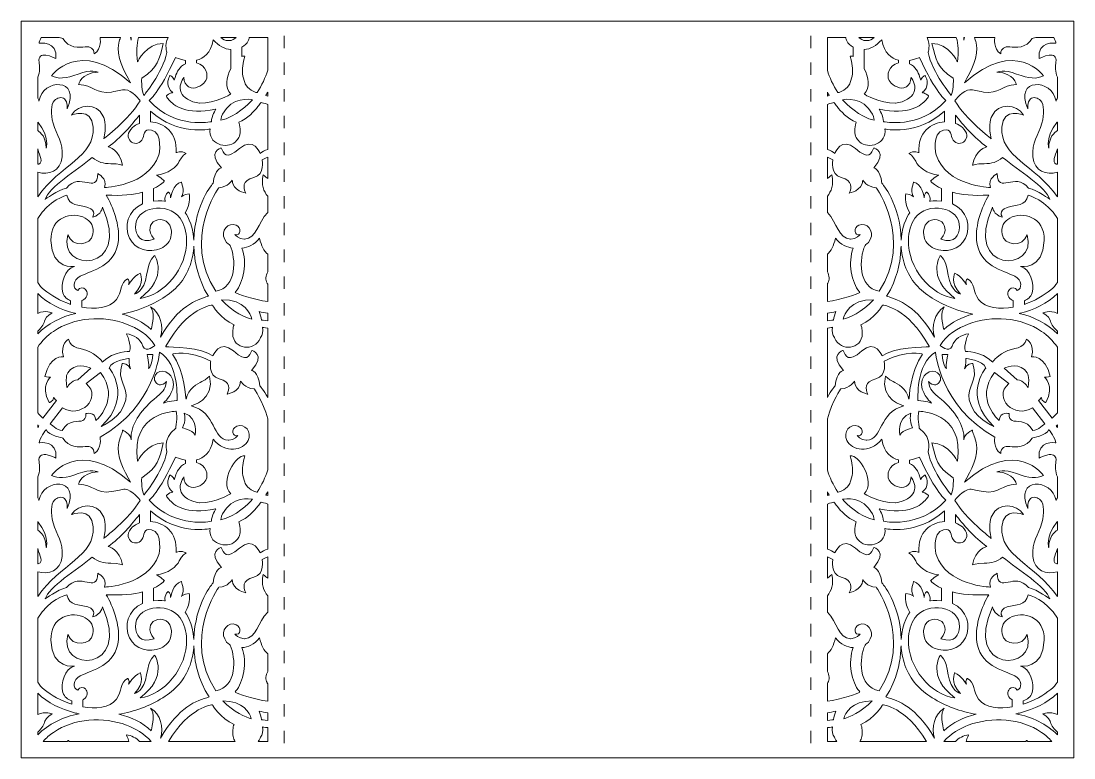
# Model space of a CAD drawing. Header units: inches. Extents: x 0.2 to 10.2, y -7.5 to -0.5.
import ezdxf

# ---------------------------------------------------------------- set-up
doc = ezdxf.new("R2010")
doc.units = ezdxf.units.IN
doc.header["$MEASUREMENT"] = 0
doc.layers.add('Layer 1', color=7, linetype='Continuous')

# ---------------------------------------------------------------- blocks, each defined once
blk = doc.blocks.new('block 3')
at = {"layer": 'Layer 1', "color": 250, "lineweight": 9, "true_color": 0x221e1f}
for points in [[(2.749, -0.5), (7.749, -0.5)], [(7.749, -7.5), (2.749, -7.5)]]:
    blk.add_lwpolyline(points, dxfattribs=at)
blk = doc.blocks.new('block 4')
at = {"layer": 'Layer 1', "color": 250, "lineweight": 9, "true_color": 0x221e1f}
for points in [[(2.749, -0.639), (2.749, -0.757)], [(2.749, -0.893), (2.749, -1.011)], [(2.749, -1.147), (2.749, -1.265)], [(2.749, -1.401), (2.749, -1.519)], [(2.749, -1.655), (2.749, -1.773)], [(2.749, -1.909), (2.749, -2.027)], [(2.749, -2.163), (2.749, -2.281)], [(2.749, -2.417), (2.749, -2.535)], [(2.749, -2.671), (2.749, -2.789)], [(2.749, -2.925), (2.749, -3.043)], [(2.749, -3.179), (2.749, -3.297)], [(2.749, -3.433), (2.749, -3.551)], [(2.749, -3.687), (2.749, -3.805)], [(2.749, -3.941), (2.749, -4.059)], [(2.749, -4.195), (2.749, -4.313)], [(2.749, -4.449), (2.749, -4.567)], [(2.749, -4.703), (2.749, -4.821)], [(2.749, -4.957), (2.749, -5.075)], [(2.749, -5.211), (2.749, -5.329)], [(2.749, -5.465), (2.749, -5.583)], [(2.749, -5.719), (2.749, -5.837)], [(2.749, -5.973), (2.749, -6.091)], [(2.749, -6.227), (2.749, -6.345)], [(2.749, -6.481), (2.749, -6.599)], [(2.749, -6.735), (2.749, -6.853)], [(2.749, -6.989), (2.749, -7.107)], [(2.749, -7.243), (2.749, -7.361)]]:
    blk.add_lwpolyline(points, dxfattribs=at)
blk = doc.blocks.new('block 5')
at = {"layer": 'Layer 1', "color": 250, "lineweight": 9, "true_color": 0x221e1f}
for points in [[(7.749, -0.639), (7.749, -0.757)], [(7.749, -0.893), (7.749, -1.011)], [(7.749, -1.147), (7.749, -1.265)], [(7.749, -1.401), (7.749, -1.519)], [(7.749, -1.655), (7.749, -1.773)], [(7.749, -1.909), (7.749, -2.027)], [(7.749, -2.163), (7.749, -2.281)], [(7.749, -2.417), (7.749, -2.535)], [(7.749, -2.671), (7.749, -2.789)], [(7.749, -2.925), (7.749, -3.043)], [(7.749, -3.179), (7.749, -3.297)], [(7.749, -3.433), (7.749, -3.551)], [(7.749, -3.687), (7.749, -3.805)], [(7.749, -3.941), (7.749, -4.059)], [(7.749, -4.195), (7.749, -4.313)], [(7.749, -4.449), (7.749, -4.567)], [(7.749, -4.703), (7.749, -4.821)], [(7.749, -4.957), (7.749, -5.075)], [(7.749, -5.211), (7.749, -5.329)], [(7.749, -5.465), (7.749, -5.583)], [(7.749, -5.719), (7.749, -5.837)], [(7.749, -5.973), (7.749, -6.091)], [(7.749, -6.227), (7.749, -6.345)], [(7.749, -6.481), (7.749, -6.599)], [(7.749, -6.735), (7.749, -6.853)], [(7.749, -6.989), (7.749, -7.107)], [(7.749, -7.243), (7.749, -7.361)]]:
    blk.add_lwpolyline(points, dxfattribs=at)
blk = doc.blocks.new('block 2')
at = {"layer": 'Layer 1', "color": 250, "lineweight": 9, "true_color": 0x221e1f}
for points in [[(2.749, -0.5), (0.249, -0.5), (0.249, -7.5), (2.749, -7.5)], [(7.749, -7.5), (10.249, -7.5), (10.249, -0.5), (7.749, -0.5)]]:
    blk.add_lwpolyline(points, dxfattribs=at)
for points, knots in [([(0.407, -1.033), (0.431, -0.987), (0.424, -0.924), (0.42, -0.89), (0.414, -0.832), (0.44, -0.82), (0.484, -0.823), (0.529, -0.827), (0.58, -0.857), (0.58, -0.857), (0.602, -0.684), (0.42, -0.71), (0.42, -0.71), (0.421, -0.697), (0.43, -0.677), (0.44, -0.657), (0.44, -0.657), (0.611, -0.657), (0.611, -0.657), (0.631, -0.663), (0.646, -0.665), (0.646, -0.665), (0.697, -0.759), (0.806, -0.753), (0.859, -0.746), (0.907, -0.74), (0.942, -0.758), (0.944, -0.812), (1.02, -0.765), (1, -0.658), (1, -0.658), (1, -0.658), (1, -0.658), (1, -0.657), (1, -0.657), (1.192, -0.657), (1.192, -0.657), (1.188, -0.671), (1.183, -0.687), (1.179, -0.708), (1.149, -0.839), (1.228, -0.973), (1.289, -1.086), (0.8, -0.653), (0.538, -1.021), (0.538, -1.021), (0.601, -1.052), (0.673, -1.049), (0.793, -1.003), (0.913, -0.956), (0.981, -0.986), (0.981, -0.986), (0.815, -0.993), (0.796, -1.103), (0.796, -1.103), (0.94, -1.108), (0.958, -1.197), (1.109, -1.174), (1.166, -1.165), (1.205, -1.151), (1.238, -1.152), (1.3, -1.154), (1.38, -1.257), (1.38, -1.257), (1.277, -1.432), (1.034, -1.619), (1.034, -1.619), (1.06, -1.514), (1.047, -1.444), (1.027, -1.4), (0.969, -1.277), (0.792, -1.283), (0.727, -1.393), (0.727, -1.393), (0.921, -1.312), (0.934, -1.509), (0.954, -1.786), (0.617, -1.867), (0.407, -2.17), (0.407, -2.17), (0.407, -1.935), (0.407, -1.935), (0.51, -1.967), (0.624, -1.93), (0.639, -1.789), (0.654, -1.654), (0.584, -1.588), (0.553, -1.47), (0.53, -1.383), (0.53, -1.295), (0.567, -1.254), (0.589, -1.229), (0.636, -1.217), (0.663, -1.24), (0.695, -1.268), (0.687, -1.335), (0.687, -1.335), (0.822, -1.036), (0.455, -1.044), (0.419, -1.26), (0.416, -1.25), (0.412, -1.241), (0.407, -1.234), (0.407, -1.234), (0.407, -1.033), (0.407, -1.033)], [0, 0, 0, 0, 1, 1, 1, 2, 2, 2, 3, 3, 3, 4, 4, 4, 5, 5, 5, 6, 6, 6, 7, 7, 7, 8, 8, 8, 9, 9, 9, 10, 10, 10, 11, 11, 11, 12, 12, 12, 13, 13, 13, 14, 14, 14, 15, 15, 15, 16, 16, 16, 17, 17, 17, 18, 18, 18, 19, 19, 19, 20, 20, 20, 21, 21, 21, 22, 22, 22, 23, 23, 23, 24, 24, 24, 25, 25, 25, 26, 26, 26, 27, 27, 27, 28, 28, 28, 29, 29, 29, 30, 30, 30, 31, 31, 31, 32, 32, 32, 33, 33, 33, 34, 34, 34, 35, 35, 35, 35]), ([(1.294, -0.681), (1.294, -0.673), (1.292, -0.665), (1.289, -0.657), (1.289, -0.657), (1.294, -0.657), (1.294, -0.657), (1.294, -0.665), (1.294, -0.673), (1.294, -0.681)], [0, 0, 0, 0, 1, 1, 1, 2, 2, 2, 3, 3, 3, 3]), ([(1.645, -0.657), (1.608, -0.731), (1.635, -0.799), (1.635, -0.799), (1.592, -0.991), (1.416, -1.206), (1.416, -1.206), (1.387, -1.131), (1.395, -1.043), (1.395, -1.043), (1.561, -0.93), (1.554, -0.878), (1.6, -0.713), (1.438, -0.713), (1.356, -0.886), (1.356, -0.886), (1.342, -0.793), (1.347, -0.718), (1.366, -0.657), (1.366, -0.657), (1.645, -0.657), (1.645, -0.657)], [0, 0, 0, 0, 1, 1, 1, 2, 2, 2, 3, 3, 3, 4, 4, 4, 5, 5, 5, 6, 6, 6, 7, 7, 7, 7]), ([(2.241, -0.771), (2.241, -0.771), (2.241, -0.953), (2.241, -0.953), (2.2, -1.032), (2.182, -1.132), (2.24, -1.195), (2.24, -1.195), (2.091, -1.284), (1.946, -1.281), (1.946, -1.281), (1.945, -1.281), (1.945, -1.281), (1.853, -1.269), (1.788, -1.223), (1.77, -1.18), (1.745, -1.122), (1.774, -1.065), (1.796, -1.034), (1.797, -1.079), (1.815, -1.108), (1.84, -1.124), (1.871, -1.142), (1.902, -1.139), (1.927, -1.124), (1.95, -1.119), (1.982, -1.103), (2.004, -1.064), (2.032, -1.013), (2.006, -0.92), (1.916, -0.898), (1.916, -0.898), (1.916, -0.873), (1.916, -0.873), (1.984, -0.857), (2.049, -0.806), (2.075, -0.677), (2.125, -0.739), (2.185, -0.767), (2.241, -0.771)], [0, 0, 0, 0, 1, 1, 1, 2, 2, 2, 3, 3, 3, 4, 4, 4, 5, 5, 5, 6, 6, 6, 7, 7, 7, 8, 8, 8, 9, 9, 9, 10, 10, 10, 11, 11, 11, 12, 12, 12, 13, 13, 13, 13]), ([(2.293, -0.657), (2.278, -0.67), (2.253, -0.686), (2.222, -0.686), (2.22, -0.686), (2.219, -0.686), (2.217, -0.686), (2.188, -0.685), (2.165, -0.674), (2.147, -0.657), (2.147, -0.657), (2.293, -0.657), (2.293, -0.657)], [0, 0, 0, 0, 1, 1, 1, 2, 2, 2, 3, 3, 3, 4, 4, 4, 4]), ([(2.592, -0.968), (2.57, -1.038), (2.537, -1.109), (2.49, -1.18), (2.49, -1.18), (2.426, -1.17), (2.384, -1.106), (2.381, -1.099), (2.377, -1.093), (2.375, -1.085), (2.364, -1.058), (2.357, -1.029), (2.352, -1.001), (2.349, -0.956), (2.354, -0.901), (2.374, -0.833), (2.366, -0.831), (2.356, -0.833), (2.346, -0.837), (2.346, -0.837), (2.346, -0.749), (2.346, -0.749), (2.373, -0.734), (2.394, -0.713), (2.406, -0.689), (2.411, -0.678), (2.415, -0.668), (2.416, -0.657), (2.416, -0.657), (2.592, -0.657), (2.592, -0.657), (2.592, -0.657), (2.592, -0.968), (2.592, -0.968)], [0, 0, 0, 0, 1, 1, 1, 2, 2, 2, 3, 3, 3, 4, 4, 4, 5, 5, 5, 6, 6, 6, 7, 7, 7, 8, 8, 8, 9, 9, 9, 10, 10, 10, 11, 11, 11, 11]), ([(7.907, -0.657), (7.907, -0.657), (8.082, -0.657), (8.082, -0.657), (8.084, -0.668), (8.087, -0.678), (8.092, -0.689), (8.104, -0.713), (8.126, -0.734), (8.153, -0.749), (8.153, -0.749), (8.153, -0.837), (8.153, -0.837), (8.142, -0.833), (8.133, -0.831), (8.124, -0.833), (8.144, -0.901), (8.149, -0.956), (8.146, -1.001), (8.141, -1.029), (8.134, -1.058), (8.124, -1.085), (8.121, -1.093), (8.117, -1.099), (8.114, -1.106), (8.072, -1.17), (8.008, -1.18), (8.008, -1.18), (7.961, -1.109), (7.928, -1.038), (7.907, -0.968), (7.907, -0.968), (7.907, -0.657), (7.907, -0.657)], [0, 0, 0, 0, 1, 1, 1, 2, 2, 2, 3, 3, 3, 4, 4, 4, 5, 5, 5, 6, 6, 6, 7, 7, 7, 8, 8, 8, 9, 9, 9, 10, 10, 10, 11, 11, 11, 11]), ([(8.351, -0.657), (8.333, -0.674), (8.311, -0.685), (8.281, -0.686), (8.279, -0.686), (8.278, -0.686), (8.276, -0.686), (8.245, -0.686), (8.22, -0.67), (8.205, -0.657), (8.205, -0.657), (8.351, -0.657), (8.351, -0.657)], [0, 0, 0, 0, 1, 1, 1, 2, 2, 2, 3, 3, 3, 4, 4, 4, 4]), ([(8.423, -0.677), (8.449, -0.806), (8.514, -0.857), (8.582, -0.873), (8.582, -0.873), (8.582, -0.898), (8.582, -0.898), (8.493, -0.92), (8.466, -1.013), (8.494, -1.064), (8.516, -1.103), (8.548, -1.119), (8.571, -1.124), (8.596, -1.139), (8.627, -1.142), (8.658, -1.124), (8.683, -1.108), (8.701, -1.079), (8.702, -1.034), (8.724, -1.065), (8.753, -1.122), (8.728, -1.18), (8.71, -1.223), (8.646, -1.269), (8.553, -1.281), (8.553, -1.281), (8.552, -1.281), (8.552, -1.281), (8.407, -1.284), (8.258, -1.195), (8.258, -1.195), (8.316, -1.132), (8.299, -1.032), (8.257, -0.953), (8.257, -0.953), (8.257, -0.771), (8.257, -0.771), (8.313, -0.767), (8.373, -0.739), (8.423, -0.677)], [0, 0, 0, 0, 1, 1, 1, 2, 2, 2, 3, 3, 3, 4, 4, 4, 5, 5, 5, 6, 6, 6, 7, 7, 7, 8, 8, 8, 9, 9, 9, 10, 10, 10, 11, 11, 11, 12, 12, 12, 13, 13, 13, 13]), ([(9.132, -0.657), (9.151, -0.718), (9.157, -0.793), (9.142, -0.886), (9.142, -0.886), (9.06, -0.713), (8.899, -0.713), (8.944, -0.878), (8.937, -0.93), (9.103, -1.043), (9.103, -1.043), (9.111, -1.131), (9.083, -1.206), (9.083, -1.206), (8.906, -0.991), (8.863, -0.799), (8.863, -0.799), (8.89, -0.731), (8.854, -0.657), (8.854, -0.657), (9.132, -0.657), (9.132, -0.657)], [0, 0, 0, 0, 1, 1, 1, 2, 2, 2, 3, 3, 3, 4, 4, 4, 5, 5, 5, 6, 6, 6, 7, 7, 7, 7]), ([(10.092, -1.234), (10.087, -1.241), (10.082, -1.25), (10.079, -1.26), (10.043, -1.044), (9.676, -1.036), (9.811, -1.335), (9.811, -1.335), (9.804, -1.268), (9.836, -1.24), (9.863, -1.217), (9.909, -1.229), (9.931, -1.254), (9.968, -1.295), (9.968, -1.383), (9.945, -1.47), (9.914, -1.588), (9.844, -1.654), (9.859, -1.789), (9.874, -1.93), (9.988, -1.967), (10.092, -1.935), (10.092, -1.935), (10.092, -2.17), (10.092, -2.17), (9.881, -1.867), (9.544, -1.786), (9.564, -1.509), (9.578, -1.312), (9.771, -1.393), (9.771, -1.393), (9.706, -1.283), (9.529, -1.277), (9.471, -1.4), (9.451, -1.444), (9.439, -1.514), (9.464, -1.619), (9.464, -1.619), (9.221, -1.432), (9.118, -1.257), (9.118, -1.257), (9.198, -1.154), (9.261, -1.152), (9.293, -1.151), (9.332, -1.165), (9.389, -1.174), (9.54, -1.197), (9.558, -1.108), (9.702, -1.103), (9.702, -1.103), (9.683, -0.993), (9.517, -0.986), (9.517, -0.986), (9.585, -0.956), (9.705, -1.003), (9.825, -1.049), (9.897, -1.052), (9.96, -1.021), (9.96, -1.021), (9.698, -0.653), (9.209, -1.086), (9.27, -0.973), (9.349, -0.839), (9.319, -0.708), (9.315, -0.687), (9.31, -0.671), (9.306, -0.657), (9.306, -0.657), (9.498, -0.657), (9.498, -0.657), (9.498, -0.658), (9.498, -0.658), (9.498, -0.658), (9.498, -0.658), (9.478, -0.765), (9.554, -0.812), (9.556, -0.758), (9.591, -0.74), (9.64, -0.746), (9.692, -0.753), (9.801, -0.759), (9.852, -0.665), (9.852, -0.665), (9.867, -0.663), (9.887, -0.657), (9.887, -0.657), (10.058, -0.657), (10.058, -0.657), (10.068, -0.677), (10.077, -0.697), (10.078, -0.71), (10.078, -0.71), (9.896, -0.684), (9.918, -0.857), (9.918, -0.857), (9.97, -0.827), (10.014, -0.823), (10.058, -0.82), (10.084, -0.832), (10.078, -0.89), (10.074, -0.924), (10.067, -0.987), (10.092, -1.033), (10.092, -1.033), (10.092, -1.234), (10.092, -1.234)], [0, 0, 0, 0, 1, 1, 1, 2, 2, 2, 3, 3, 3, 4, 4, 4, 5, 5, 5, 6, 6, 6, 7, 7, 7, 8, 8, 8, 9, 9, 9, 10, 10, 10, 11, 11, 11, 12, 12, 12, 13, 13, 13, 14, 14, 14, 15, 15, 15, 16, 16, 16, 17, 17, 17, 18, 18, 18, 19, 19, 19, 20, 20, 20, 21, 21, 21, 22, 22, 22, 23, 23, 23, 24, 24, 24, 25, 25, 25, 26, 26, 26, 27, 27, 27, 28, 28, 28, 29, 29, 29, 30, 30, 30, 31, 31, 31, 32, 32, 32, 33, 33, 33, 34, 34, 34, 35, 35, 35, 35]), ([(9.204, -0.657), (9.204, -0.657), (9.209, -0.657), (9.209, -0.657), (9.206, -0.665), (9.204, -0.673), (9.204, -0.681), (9.204, -0.673), (9.204, -0.665), (9.204, -0.657)], [0, 0, 0, 0, 1, 1, 1, 2, 2, 2, 3, 3, 3, 3]), ([(1.811, -0.906), (1.755, -0.931), (1.728, -0.986), (1.715, -1.026), (1.71, -1.038), (1.706, -1.05), (1.703, -1.063), (1.699, -1.045), (1.689, -1.035), (1.68, -1.028), (1.675, -1.023), (1.669, -1.019), (1.662, -1.016), (1.662, -1.016), (1.662, -1.017), (1.661, -1.019), (1.659, -1.019), (1.658, -1.019), (1.658, -1.019), (1.658, -1.021), (1.658, -1.024), (1.658, -1.026), (1.646, -1.052), (1.621, -1.127), (1.69, -1.179), (1.689, -1.18), (1.686, -1.18), (1.684, -1.181), (1.674, -1.182), (1.655, -1.187), (1.638, -1.205), (1.632, -1.21), (1.629, -1.214), (1.629, -1.214), (1.637, -1.226), (1.645, -1.237), (1.654, -1.247), (1.697, -1.302), (1.814, -1.397), (2.098, -1.338), (2.098, -1.338), (2.059, -1.404), (2.057, -1.455), (2.057, -1.455), (1.722, -1.533), (1.465, -1.255), (1.465, -1.255), (1.56, -1.188), (1.716, -0.846), (1.716, -0.846), (1.756, -0.866), (1.811, -0.875), (1.811, -0.875), (1.811, -0.906), (1.811, -0.906)], [0, 0, 0, 0, 1, 1, 1, 2, 2, 2, 3, 3, 3, 4, 4, 4, 5, 5, 5, 6, 6, 6, 7, 7, 7, 8, 8, 8, 9, 9, 9, 10, 10, 10, 11, 11, 11, 12, 12, 12, 13, 13, 13, 14, 14, 14, 15, 15, 15, 16, 16, 16, 17, 17, 17, 18, 18, 18, 18]), ([(8.687, -0.875), (8.742, -0.866), (8.782, -0.846), (8.782, -0.846), (8.938, -1.188), (9.033, -1.255), (9.033, -1.255), (8.776, -1.533), (8.441, -1.455), (8.441, -1.455), (8.439, -1.404), (8.4, -1.338), (8.4, -1.338), (8.684, -1.397), (8.801, -1.302), (8.844, -1.247), (8.853, -1.237), (8.861, -1.226), (8.869, -1.214), (8.869, -1.214), (8.866, -1.21), (8.86, -1.205), (8.843, -1.187), (8.824, -1.182), (8.814, -1.181), (8.812, -1.18), (8.81, -1.18), (8.808, -1.179), (8.878, -1.127), (8.853, -1.052), (8.84, -1.026), (8.84, -1.024), (8.84, -1.021), (8.84, -1.019), (8.84, -1.019), (8.839, -1.019), (8.837, -1.019), (8.836, -1.017), (8.836, -1.016), (8.836, -1.016), (8.829, -1.019), (8.823, -1.023), (8.819, -1.028), (8.809, -1.035), (8.799, -1.045), (8.796, -1.063), (8.792, -1.05), (8.788, -1.038), (8.783, -1.026), (8.771, -0.986), (8.743, -0.931), (8.687, -0.906), (8.687, -0.906), (8.687, -0.875), (8.687, -0.875)], [0, 0, 0, 0, 1, 1, 1, 2, 2, 2, 3, 3, 3, 4, 4, 4, 5, 5, 5, 6, 6, 6, 7, 7, 7, 8, 8, 8, 9, 9, 9, 10, 10, 10, 11, 11, 11, 12, 12, 12, 13, 13, 13, 14, 14, 14, 15, 15, 15, 16, 16, 16, 17, 17, 17, 18, 18, 18, 18]), ([(2.592, -1.212), (2.586, -1.21), (2.58, -1.208), (2.574, -1.207), (2.58, -1.196), (2.586, -1.186), (2.592, -1.175), (2.592, -1.175), (2.592, -1.212), (2.592, -1.212)], [0, 0, 0, 0, 1, 1, 1, 2, 2, 2, 3, 3, 3, 3]), ([(7.907, -1.175), (7.912, -1.186), (7.918, -1.196), (7.924, -1.207), (7.918, -1.208), (7.912, -1.21), (7.907, -1.212), (7.907, -1.212), (7.907, -1.175), (7.907, -1.175)], [0, 0, 0, 0, 1, 1, 1, 2, 2, 2, 3, 3, 3, 3]), ([(2.592, -1.72), (2.563, -1.73), (2.538, -1.742), (2.52, -1.757), (2.52, -1.757), (2.455, -1.593), (2.325, -1.71), (2.195, -1.827), (2.17, -1.757), (2.151, -1.704), (2.151, -1.704), (2.013, -1.742), (2.152, -1.894), (2.152, -1.894), (2.088, -1.902), (2.073, -2.042), (2.073, -2.042), (1.899, -2.231), (1.891, -2.58), (1.882, -2.419), (1.808, -2.321), (1.808, -2.321), (1.869, -2.224), (1.845, -2.141), (1.845, -2.141), (1.789, -2.145), (1.772, -2.169), (1.772, -2.169), (1.81, -2.11), (1.77, -2.029), (1.77, -2.029), (1.692, -2.043), (1.67, -2.18), (1.67, -2.18), (1.673, -2.138), (1.645, -2.124), (1.645, -2.124), (1.602, -2.167), (1.619, -2.213), (1.619, -2.213), (1.619, -2.213), (1.571, -2.204), (1.508, -2.21), (1.508, -2.21), (1.508, -2.091), (1.508, -2.091), (1.583, -2.056), (1.61, -2.02), (1.61, -2.02), (1.558, -1.97), (1.534, -1.963), (1.534, -1.963), (1.646, -1.953), (1.728, -1.886), (1.752, -1.832), (1.776, -1.779), (1.816, -1.758), (1.816, -1.758), (1.769, -1.727), (1.721, -1.751), (1.721, -1.751), (1.736, -1.553), (1.603, -1.465), (1.478, -1.458), (1.478, -1.458), (1.478, -1.356), (1.478, -1.356), (1.742, -1.593), (2.046, -1.525), (2.046, -1.525), (2.018, -1.664), (2.2, -1.725), (2.287, -1.646), (2.301, -1.633), (2.31, -1.62), (2.317, -1.606), (2.334, -1.571), (2.338, -1.523), (2.316, -1.462), (2.402, -1.425), (2.465, -1.356), (2.498, -1.312), (2.509, -1.3), (2.519, -1.287), (2.529, -1.275), (2.537, -1.276), (2.56, -1.28), (2.592, -1.292), (2.592, -1.292), (2.592, -1.72), (2.592, -1.72)], [0, 0, 0, 0, 1, 1, 1, 2, 2, 2, 3, 3, 3, 4, 4, 4, 5, 5, 5, 6, 6, 6, 7, 7, 7, 8, 8, 8, 9, 9, 9, 10, 10, 10, 11, 11, 11, 12, 12, 12, 13, 13, 13, 14, 14, 14, 15, 15, 15, 16, 16, 16, 17, 17, 17, 18, 18, 18, 19, 19, 19, 20, 20, 20, 21, 21, 21, 22, 22, 22, 23, 23, 23, 24, 24, 24, 25, 25, 25, 26, 26, 26, 27, 27, 27, 28, 28, 28, 29, 29, 29, 30, 30, 30, 30]), ([(2.161, -1.385), (2.253, -1.214), (2.426, -1.243), (2.448, -1.247), (2.413, -1.284), (2.287, -1.413), (2.147, -1.443), (2.147, -1.443), (2.148, -1.418), (2.161, -1.385)], [0, 0, 0, 0, 1, 1, 1, 2, 2, 2, 3, 3, 3, 3]), ([(7.907, -1.292), (7.938, -1.28), (7.961, -1.276), (7.969, -1.275), (7.979, -1.287), (7.989, -1.3), (8, -1.312), (8.033, -1.356), (8.096, -1.425), (8.182, -1.462), (8.16, -1.523), (8.164, -1.571), (8.181, -1.606), (8.188, -1.62), (8.197, -1.633), (8.211, -1.646), (8.298, -1.725), (8.48, -1.664), (8.452, -1.525), (8.452, -1.525), (8.756, -1.593), (9.02, -1.356), (9.02, -1.356), (9.02, -1.458), (9.02, -1.458), (8.895, -1.465), (8.762, -1.553), (8.777, -1.751), (8.777, -1.751), (8.729, -1.727), (8.682, -1.758), (8.682, -1.758), (8.722, -1.779), (8.746, -1.832), (8.771, -1.886), (8.852, -1.953), (8.965, -1.963), (8.965, -1.963), (8.94, -1.97), (8.888, -2.02), (8.888, -2.02), (8.915, -2.056), (8.99, -2.091), (8.99, -2.091), (8.99, -2.21), (8.99, -2.21), (8.927, -2.204), (8.879, -2.213), (8.879, -2.213), (8.879, -2.213), (8.896, -2.167), (8.853, -2.124), (8.853, -2.124), (8.825, -2.138), (8.828, -2.18), (8.828, -2.18), (8.806, -2.043), (8.728, -2.029), (8.728, -2.029), (8.688, -2.11), (8.726, -2.169), (8.726, -2.169), (8.709, -2.145), (8.653, -2.141), (8.653, -2.141), (8.629, -2.224), (8.69, -2.321), (8.69, -2.321), (8.616, -2.419), (8.607, -2.58), (8.6, -2.231), (8.425, -2.042), (8.425, -2.042), (8.41, -1.902), (8.347, -1.894), (8.347, -1.894), (8.485, -1.742), (8.347, -1.704), (8.347, -1.704), (8.328, -1.757), (8.303, -1.827), (8.173, -1.71), (8.043, -1.593), (7.978, -1.757), (7.978, -1.757), (7.96, -1.742), (7.935, -1.73), (7.907, -1.72), (7.907, -1.72), (7.907, -1.292), (7.907, -1.292)], [0, 0, 0, 0, 1, 1, 1, 2, 2, 2, 3, 3, 3, 4, 4, 4, 5, 5, 5, 6, 6, 6, 7, 7, 7, 8, 8, 8, 9, 9, 9, 10, 10, 10, 11, 11, 11, 12, 12, 12, 13, 13, 13, 14, 14, 14, 15, 15, 15, 16, 16, 16, 17, 17, 17, 18, 18, 18, 19, 19, 19, 20, 20, 20, 21, 21, 21, 22, 22, 22, 23, 23, 23, 24, 24, 24, 25, 25, 25, 26, 26, 26, 27, 27, 27, 28, 28, 28, 29, 29, 29, 30, 30, 30, 30]), ([(8.352, -1.443), (8.211, -1.413), (8.085, -1.284), (8.051, -1.247), (8.072, -1.243), (8.245, -1.214), (8.337, -1.385), (8.35, -1.418), (8.352, -1.443), (8.352, -1.443)], [0, 0, 0, 0, 1, 1, 1, 2, 2, 2, 3, 3, 3, 3]), ([(1.397, -1.63), (1.425, -1.591), (1.403, -1.517), (1.489, -1.536), (1.601, -1.562), (1.558, -1.771), (1.558, -1.771), (1.459, -2.07), (1.042, -2.081), (1.042, -2.081), (1.071, -1.992), (0.977, -1.949), (0.977, -1.949), (0.973, -2.155), (0.809, -1.925), (0.681, -2.086), (0.594, -2.107), (0.477, -2.194), (0.477, -2.194), (0.514, -2.081), (0.778, -1.916), (0.926, -1.797), (0.987, -1.84), (1.025, -1.855), (1.103, -1.855), (1.181, -1.855), (1.212, -1.87), (1.212, -1.87), (1.191, -1.722), (1.076, -1.694), (1.076, -1.694), (1.194, -1.614), (1.307, -1.48), (1.373, -1.393), (1.373, -1.393), (1.373, -1.472), (1.373, -1.472), (1.348, -1.481), (1.325, -1.494), (1.308, -1.51), (1.199, -1.612), (1.333, -1.716), (1.397, -1.63)], [0, 0, 0, 0, 1, 1, 1, 2, 2, 2, 3, 3, 3, 4, 4, 4, 5, 5, 5, 6, 6, 6, 7, 7, 7, 8, 8, 8, 9, 9, 9, 10, 10, 10, 11, 11, 11, 12, 12, 12, 13, 13, 13, 14, 14, 14, 14]), ([(9.19, -1.51), (9.173, -1.494), (9.15, -1.481), (9.125, -1.472), (9.125, -1.472), (9.125, -1.393), (9.125, -1.393), (9.191, -1.48), (9.304, -1.614), (9.423, -1.694), (9.423, -1.694), (9.307, -1.722), (9.286, -1.87), (9.286, -1.87), (9.318, -1.855), (9.395, -1.855), (9.473, -1.855), (9.512, -1.84), (9.572, -1.797), (9.72, -1.916), (9.984, -2.081), (10.021, -2.194), (10.021, -2.194), (9.904, -2.107), (9.817, -2.086), (9.689, -1.925), (9.526, -2.155), (9.521, -1.949), (9.521, -1.949), (9.427, -1.992), (9.456, -2.081), (9.456, -2.081), (9.039, -2.07), (8.94, -1.771), (8.94, -1.771), (8.897, -1.562), (9.009, -1.536), (9.095, -1.517), (9.073, -1.591), (9.101, -1.63), (9.165, -1.716), (9.299, -1.612), (9.19, -1.51)], [0, 0, 0, 0, 1, 1, 1, 2, 2, 2, 3, 3, 3, 4, 4, 4, 5, 5, 5, 6, 6, 6, 7, 7, 7, 8, 8, 8, 9, 9, 9, 10, 10, 10, 11, 11, 11, 12, 12, 12, 13, 13, 13, 14, 14, 14, 14]), ([(0.407, -1.459), (0.408, -1.461), (0.409, -1.462), (0.41, -1.464), (0.524, -1.606), (0.488, -1.706), (0.488, -1.706), (0.489, -1.604), (0.433, -1.557), (0.407, -1.54), (0.407, -1.54), (0.407, -1.459), (0.407, -1.459)], [0, 0, 0, 0, 1, 1, 1, 2, 2, 2, 3, 3, 3, 4, 4, 4, 4]), ([(10.092, -1.54), (10.065, -1.557), (10.009, -1.604), (10.01, -1.706), (10.01, -1.706), (9.974, -1.606), (10.088, -1.464), (10.089, -1.462), (10.09, -1.461), (10.092, -1.459), (10.092, -1.459), (10.092, -1.54), (10.092, -1.54)], [0, 0, 0, 0, 1, 1, 1, 2, 2, 2, 3, 3, 3, 4, 4, 4, 4]), ([(0.407, -1.715), (0.43, -1.788), (0.459, -1.84), (0.419, -1.858), (0.415, -1.86), (0.411, -1.861), (0.407, -1.861), (0.407, -1.861), (0.407, -1.715), (0.407, -1.715)], [0, 0, 0, 0, 1, 1, 1, 2, 2, 2, 3, 3, 3, 3]), ([(2.592, -2.319), (2.493, -2.418), (2.488, -2.566), (2.372, -2.571), (2.371, -2.571), (2.369, -2.571), (2.367, -2.571), (2.316, -2.571), (2.28, -2.527), (2.28, -2.527), (2.337, -2.545), (2.346, -2.461), (2.292, -2.438), (2.215, -2.406), (2.143, -2.494), (2.183, -2.574), (2.209, -2.626), (2.225, -2.616), (2.234, -2.633), (2.29, -2.75), (2.302, -3.033), (2.099, -3.066), (1.774, -2.574), (2.127, -2.083), (2.127, -2.083), (2.215, -2.079), (2.255, -2.01), (2.255, -2.01), (2.258, -2.115), (2.383, -2.134), (2.383, -2.134), (2.358, -2.086), (2.347, -2.016), (2.459, -1.987), (2.571, -1.958), (2.538, -1.819), (2.538, -1.819), (2.556, -1.81), (2.574, -1.801), (2.592, -1.794), (2.592, -1.794), (2.592, -1.996), (2.592, -1.996), (2.566, -1.978), (2.549, -1.961), (2.549, -1.961), (2.528, -2.055), (2.554, -2.12), (2.592, -2.164), (2.592, -2.164), (2.592, -2.319), (2.592, -2.319)], [0, 0, 0, 0, 1, 1, 1, 2, 2, 2, 3, 3, 3, 4, 4, 4, 5, 5, 5, 6, 6, 6, 7, 7, 7, 8, 8, 8, 9, 9, 9, 10, 10, 10, 11, 11, 11, 12, 12, 12, 13, 13, 13, 14, 14, 14, 15, 15, 15, 16, 16, 16, 17, 17, 17, 17]), ([(7.907, -2.164), (7.944, -2.12), (7.97, -2.055), (7.949, -1.961), (7.949, -1.961), (7.933, -1.978), (7.907, -1.996), (7.907, -1.996), (7.907, -1.794), (7.907, -1.794), (7.924, -1.801), (7.942, -1.81), (7.96, -1.819), (7.96, -1.819), (7.928, -1.958), (8.039, -1.987), (8.151, -2.016), (8.14, -2.086), (8.115, -2.134), (8.115, -2.134), (8.24, -2.115), (8.243, -2.01), (8.243, -2.01), (8.283, -2.079), (8.371, -2.083), (8.371, -2.083), (8.724, -2.574), (8.399, -3.066), (8.196, -3.033), (8.208, -2.75), (8.265, -2.633), (8.273, -2.616), (8.289, -2.626), (8.315, -2.574), (8.355, -2.494), (8.283, -2.406), (8.206, -2.438), (8.152, -2.461), (8.161, -2.545), (8.218, -2.527), (8.218, -2.527), (8.182, -2.571), (8.131, -2.571), (8.129, -2.571), (8.128, -2.571), (8.126, -2.571), (8.01, -2.566), (8.005, -2.418), (7.907, -2.319), (7.907, -2.319), (7.907, -2.164), (7.907, -2.164)], [0, 0, 0, 0, 1, 1, 1, 2, 2, 2, 3, 3, 3, 4, 4, 4, 5, 5, 5, 6, 6, 6, 7, 7, 7, 8, 8, 8, 9, 9, 9, 10, 10, 10, 11, 11, 11, 12, 12, 12, 13, 13, 13, 14, 14, 14, 15, 15, 15, 16, 16, 16, 17, 17, 17, 17]), ([(10.092, -1.861), (10.088, -1.861), (10.083, -1.86), (10.079, -1.858), (10.04, -1.84), (10.069, -1.788), (10.092, -1.715), (10.092, -1.715), (10.092, -1.861), (10.092, -1.861)], [0, 0, 0, 0, 1, 1, 1, 2, 2, 2, 3, 3, 3, 3]), ([(0.407, -2.375), (0.51, -2.201), (0.683, -2.154), (0.683, -2.154), (0.707, -2.263), (0.8, -2.243), (0.883, -2.27), (0.972, -2.299), (0.93, -2.362), (0.93, -2.362), (1.014, -2.343), (1.022, -2.267), (1.022, -2.267), (1.307, -2.898), (0.588, -2.892), (0.693, -2.531), (0.733, -2.652), (0.912, -2.636), (0.932, -2.526), (0.946, -2.455), (0.912, -2.402), (0.858, -2.372), (0.739, -2.306), (0.525, -2.356), (0.533, -2.584), (0.541, -2.869), (0.757, -2.831), (0.757, -2.831), (0.666, -2.85), (0.619, -3), (0.646, -3.082), (0.659, -3.122), (0.687, -3.145), (0.72, -3.157), (0.72, -3.157), (0.72, -3.191), (0.72, -3.191), (0.622, -3.159), (0.537, -3.106), (0.468, -3.053), (0.443, -3.034), (0.423, -3.011), (0.407, -2.985), (0.407, -2.985), (0.407, -2.375), (0.407, -2.375)], [0, 0, 0, 0, 1, 1, 1, 2, 2, 2, 3, 3, 3, 4, 4, 4, 5, 5, 5, 6, 6, 6, 7, 7, 7, 8, 8, 8, 9, 9, 9, 10, 10, 10, 11, 11, 11, 12, 12, 12, 13, 13, 13, 14, 14, 14, 15, 15, 15, 15]), ([(1.056, -2.153), (1.207, -2.162), (1.32, -2.148), (1.404, -2.127), (1.404, -2.127), (1.404, -2.236), (1.404, -2.236), (1.261, -2.298), (1.225, -2.454), (1.279, -2.564), (1.333, -2.673), (1.47, -2.708), (1.576, -2.661), (1.628, -2.638), (1.669, -2.595), (1.676, -2.528), (1.677, -2.516), (1.677, -2.505), (1.677, -2.496), (1.674, -2.413), (1.595, -2.361), (1.522, -2.397), (1.473, -2.421), (1.446, -2.491), (1.513, -2.571), (1.374, -2.621), (1.34, -2.526), (1.336, -2.46), (1.326, -2.266), (1.642, -2.209), (1.76, -2.373), (1.8, -2.429), (1.819, -2.504), (1.821, -2.579), (1.83, -2.846), (1.605, -3.109), (1.379, -3.134), (1.653, -2.93), (1.518, -2.728), (1.518, -2.728), (1.518, -2.728), (1.464, -2.756), (1.442, -2.913), (1.419, -3.07), (1.327, -3.093), (1.327, -3.093), (1.43, -2.985), (1.381, -2.896), (1.381, -2.896), (1.317, -2.924), (1.27, -3.004), (1.27, -3.004), (1.284, -2.96), (1.26, -2.948), (1.26, -2.948), (1.193, -2.984), (1.204, -3.075), (1.155, -3.145), (1.092, -3.235), (0.942, -3.237), (0.825, -3.217), (0.825, -3.217), (0.825, -3.156), (0.825, -3.156), (0.833, -3.153), (0.84, -3.15), (0.846, -3.145), (0.887, -3.12), (0.882, -3.072), (0.86, -3.049), (0.843, -3.031), (0.807, -3.027), (0.788, -3.059), (0.74, -3.046), (0.738, -2.959), (0.811, -2.923), (0.918, -2.871), (1.153, -2.828), (1.174, -2.58), (1.186, -2.445), (1.127, -2.265), (1.056, -2.153)], [0, 0, 0, 0, 1, 1, 1, 2, 2, 2, 3, 3, 3, 4, 4, 4, 5, 5, 5, 6, 6, 6, 7, 7, 7, 8, 8, 8, 9, 9, 9, 10, 10, 10, 11, 11, 11, 12, 12, 12, 13, 13, 13, 14, 14, 14, 15, 15, 15, 16, 16, 16, 17, 17, 17, 18, 18, 18, 19, 19, 19, 20, 20, 20, 21, 21, 21, 22, 22, 22, 23, 23, 23, 24, 24, 24, 25, 25, 25, 26, 26, 26, 27, 27, 27, 27]), ([(9.324, -2.58), (9.345, -2.828), (9.58, -2.871), (9.687, -2.923), (9.76, -2.959), (9.758, -3.046), (9.71, -3.059), (9.691, -3.027), (9.655, -3.031), (9.638, -3.049), (9.616, -3.072), (9.612, -3.12), (9.652, -3.145), (9.658, -3.15), (9.665, -3.153), (9.673, -3.156), (9.673, -3.156), (9.673, -3.217), (9.673, -3.217), (9.556, -3.237), (9.406, -3.235), (9.343, -3.145), (9.294, -3.075), (9.305, -2.984), (9.238, -2.948), (9.238, -2.948), (9.214, -2.96), (9.228, -3.004), (9.228, -3.004), (9.181, -2.924), (9.117, -2.896), (9.117, -2.896), (9.068, -2.985), (9.171, -3.093), (9.171, -3.093), (9.079, -3.07), (9.056, -2.913), (9.034, -2.756), (8.98, -2.728), (8.98, -2.728), (8.98, -2.728), (8.845, -2.93), (9.119, -3.134), (8.894, -3.109), (8.668, -2.846), (8.677, -2.579), (8.68, -2.504), (8.698, -2.429), (8.739, -2.373), (8.856, -2.209), (9.172, -2.266), (9.162, -2.46), (9.159, -2.526), (9.124, -2.621), (8.985, -2.571), (9.052, -2.491), (9.025, -2.421), (8.976, -2.397), (8.903, -2.361), (8.824, -2.413), (8.821, -2.496), (8.821, -2.505), (8.821, -2.516), (8.822, -2.528), (8.83, -2.595), (8.87, -2.638), (8.922, -2.661), (9.028, -2.708), (9.165, -2.673), (9.219, -2.564), (9.273, -2.454), (9.237, -2.298), (9.095, -2.236), (9.095, -2.236), (9.095, -2.127), (9.095, -2.127), (9.178, -2.148), (9.291, -2.162), (9.442, -2.153), (9.371, -2.265), (9.312, -2.445), (9.324, -2.58)], [0, 0, 0, 0, 1, 1, 1, 2, 2, 2, 3, 3, 3, 4, 4, 4, 5, 5, 5, 6, 6, 6, 7, 7, 7, 8, 8, 8, 9, 9, 9, 10, 10, 10, 11, 11, 11, 12, 12, 12, 13, 13, 13, 14, 14, 14, 15, 15, 15, 16, 16, 16, 17, 17, 17, 18, 18, 18, 19, 19, 19, 20, 20, 20, 21, 21, 21, 22, 22, 22, 23, 23, 23, 24, 24, 24, 25, 25, 25, 26, 26, 26, 27, 27, 27, 27]), ([(10.092, -2.985), (10.075, -3.011), (10.055, -3.034), (10.03, -3.053), (9.961, -3.106), (9.876, -3.159), (9.778, -3.191), (9.778, -3.191), (9.778, -3.157), (9.778, -3.157), (9.811, -3.145), (9.839, -3.122), (9.852, -3.082), (9.879, -3), (9.832, -2.85), (9.741, -2.831), (9.741, -2.831), (9.957, -2.869), (9.966, -2.584), (9.973, -2.356), (9.759, -2.306), (9.64, -2.372), (9.587, -2.402), (9.552, -2.455), (9.566, -2.526), (9.587, -2.636), (9.765, -2.652), (9.805, -2.531), (9.911, -2.892), (9.191, -2.898), (9.476, -2.267), (9.476, -2.267), (9.485, -2.343), (9.568, -2.362), (9.568, -2.362), (9.526, -2.299), (9.615, -2.27), (9.699, -2.243), (9.791, -2.263), (9.815, -2.154), (9.815, -2.154), (9.988, -2.201), (10.092, -2.375), (10.092, -2.375), (10.092, -2.985), (10.092, -2.985)], [0, 0, 0, 0, 1, 1, 1, 2, 2, 2, 3, 3, 3, 4, 4, 4, 5, 5, 5, 6, 6, 6, 7, 7, 7, 8, 8, 8, 9, 9, 9, 10, 10, 10, 11, 11, 11, 12, 12, 12, 13, 13, 13, 14, 14, 14, 15, 15, 15, 15]), ([(2.592, -3.164), (2.46, -3.151), (2.297, -3.088), (2.282, -3.08), (2.284, -3.077), (2.285, -3.074), (2.287, -3.071), (2.36, -2.985), (2.4, -2.795), (2.346, -2.656), (2.403, -2.653), (2.464, -2.626), (2.515, -2.563), (2.529, -2.637), (2.557, -2.685), (2.592, -2.716), (2.592, -2.716), (2.592, -2.882), (2.592, -2.882), (2.571, -2.918), (2.57, -2.96), (2.585, -2.989), (2.587, -2.992), (2.589, -2.996), (2.592, -2.999), (2.592, -2.999), (2.592, -3.164), (2.592, -3.164)], [0, 0, 0, 0, 1, 1, 1, 2, 2, 2, 3, 3, 3, 4, 4, 4, 5, 5, 5, 6, 6, 6, 7, 7, 7, 8, 8, 8, 9, 9, 9, 9]), ([(7.907, -2.999), (7.909, -2.996), (7.911, -2.992), (7.913, -2.989), (7.929, -2.96), (7.927, -2.918), (7.907, -2.882), (7.907, -2.882), (7.907, -2.716), (7.907, -2.716), (7.941, -2.685), (7.969, -2.637), (7.983, -2.563), (8.034, -2.626), (8.096, -2.653), (8.153, -2.656), (8.098, -2.795), (8.138, -2.985), (8.211, -3.071), (8.213, -3.074), (8.215, -3.077), (8.216, -3.08), (8.201, -3.088), (8.038, -3.151), (7.907, -3.164), (7.907, -3.164), (7.907, -2.999), (7.907, -2.999)], [0, 0, 0, 0, 1, 1, 1, 2, 2, 2, 3, 3, 3, 4, 4, 4, 5, 5, 5, 6, 6, 6, 7, 7, 7, 8, 8, 8, 9, 9, 9, 9]), ([(1.48, -3.216), (1.52, -3.263), (1.5, -3.377), (1.484, -3.431), (1.409, -3.361), (1.314, -3.312), (1.21, -3.283), (1.345, -3.256), (1.478, -3.205), (1.595, -3.132), (1.712, -3.059), (1.804, -2.963), (1.854, -2.823), (1.877, -2.757), (1.888, -2.695), (1.891, -2.64), (1.892, -2.683), (1.896, -2.727), (1.903, -2.775), (1.903, -2.775), (1.924, -2.949), (2.028, -3.114), (1.907, -3.148), (1.744, -3.208), (1.573, -3.503), (1.605, -3.399), (1.575, -3.276), (1.48, -3.216)], [0, 0, 0, 0, 1, 1, 1, 2, 2, 2, 3, 3, 3, 4, 4, 4, 5, 5, 5, 6, 6, 6, 7, 7, 7, 8, 8, 8, 9, 9, 9, 9]), ([(8.925, -3.503), (8.754, -3.208), (8.591, -3.148), (8.47, -3.114), (8.575, -2.949), (8.595, -2.775), (8.595, -2.775), (8.602, -2.727), (8.606, -2.683), (8.607, -2.64), (8.61, -2.695), (8.621, -2.757), (8.644, -2.823), (8.694, -2.963), (8.786, -3.059), (8.903, -3.132), (9.02, -3.205), (9.153, -3.256), (9.288, -3.283), (9.184, -3.312), (9.089, -3.361), (9.014, -3.431), (8.999, -3.377), (8.978, -3.263), (9.018, -3.216), (8.923, -3.276), (8.893, -3.399), (8.925, -3.503)], [0, 0, 0, 0, 1, 1, 1, 2, 2, 2, 3, 3, 3, 4, 4, 4, 5, 5, 5, 6, 6, 6, 7, 7, 7, 8, 8, 8, 9, 9, 9, 9]), ([(0.407, -3.089), (0.504, -3.184), (0.627, -3.241), (0.756, -3.275), (0.76, -3.275), (0.764, -3.277), (0.768, -3.277), (0.629, -3.31), (0.5, -3.375), (0.407, -3.471), (0.407, -3.471), (0.407, -3.445), (0.407, -3.445), (0.454, -3.402), (0.468, -3.37), (0.476, -3.34), (0.484, -3.304), (0.545, -3.273), (0.545, -3.273), (0.545, -3.273), (0.477, -3.242), (0.407, -3.277), (0.407, -3.277), (0.407, -3.089), (0.407, -3.089)], [0, 0, 0, 0, 1, 1, 1, 2, 2, 2, 3, 3, 3, 4, 4, 4, 5, 5, 5, 6, 6, 6, 7, 7, 7, 8, 8, 8, 8]), ([(10.092, -3.277), (10.021, -3.242), (9.953, -3.273), (9.953, -3.273), (9.953, -3.273), (10.014, -3.304), (10.023, -3.34), (10.03, -3.37), (10.044, -3.402), (10.092, -3.445), (10.092, -3.445), (10.092, -3.471), (10.092, -3.471), (9.998, -3.375), (9.869, -3.31), (9.73, -3.277), (9.734, -3.277), (9.738, -3.275), (9.742, -3.275), (9.871, -3.241), (9.994, -3.184), (10.092, -3.089), (10.092, -3.089), (10.092, -3.277), (10.092, -3.277)], [0, 0, 0, 0, 1, 1, 1, 2, 2, 2, 3, 3, 3, 4, 4, 4, 5, 5, 5, 6, 6, 6, 7, 7, 7, 8, 8, 8, 8]), ([(2.592, -4.077), (2.552, -4.004), (2.517, -3.966), (2.517, -3.966), (2.502, -3.826), (2.439, -3.818), (2.439, -3.818), (2.578, -3.666), (2.44, -3.628), (2.44, -3.628), (2.421, -3.681), (2.395, -3.751), (2.266, -3.634), (2.136, -3.518), (2.07, -3.681), (2.07, -3.681), (1.971, -3.599), (1.664, -3.595), (1.625, -3.595), (1.625, -3.595), (1.625, -3.587), (1.625, -3.587), (1.831, -3.216), (2.066, -3.198), (2.066, -3.198), (2.066, -3.198), (2.143, -3.329), (2.272, -3.385), (2.267, -3.4), (2.262, -3.418), (2.261, -3.437), (2.237, -3.61), (2.437, -3.646), (2.51, -3.535), (2.515, -3.527), (2.52, -3.517), (2.524, -3.507), (2.542, -3.482), (2.551, -3.449), (2.543, -3.409), (2.543, -3.409), (2.561, -3.413), (2.592, -3.416), (2.592, -3.416), (2.592, -4.077), (2.592, -4.077)], [0, 0, 0, 0, 1, 1, 1, 2, 2, 2, 3, 3, 3, 4, 4, 4, 5, 5, 5, 6, 6, 6, 7, 7, 7, 8, 8, 8, 9, 9, 9, 10, 10, 10, 11, 11, 11, 12, 12, 12, 13, 13, 13, 14, 14, 14, 15, 15, 15, 15]), ([(2.44, -3.333), (2.393, -3.319), (2.259, -3.268), (2.152, -3.147), (2.378, -3.145), (2.429, -3.282), (2.44, -3.333)], [0, 0, 0, 0, 1, 1, 1, 2, 2, 2, 2]), ([(7.907, -3.416), (7.937, -3.413), (7.955, -3.409), (7.955, -3.409), (7.947, -3.449), (7.956, -3.482), (7.974, -3.507), (7.978, -3.517), (7.983, -3.527), (7.989, -3.535), (8.061, -3.646), (8.261, -3.61), (8.237, -3.437), (8.236, -3.418), (8.231, -3.4), (8.226, -3.385), (8.355, -3.329), (8.432, -3.198), (8.432, -3.198), (8.432, -3.198), (8.667, -3.216), (8.873, -3.587), (8.873, -3.587), (8.873, -3.595), (8.873, -3.595), (8.834, -3.595), (8.527, -3.599), (8.428, -3.681), (8.428, -3.681), (8.363, -3.518), (8.233, -3.634), (8.103, -3.751), (8.078, -3.681), (8.058, -3.628), (8.058, -3.628), (7.921, -3.666), (8.06, -3.818), (8.06, -3.818), (7.996, -3.826), (7.981, -3.966), (7.981, -3.966), (7.946, -4.004), (7.907, -4.077), (7.907, -4.077), (7.907, -3.416), (7.907, -3.416)], [0, 0, 0, 0, 1, 1, 1, 2, 2, 2, 3, 3, 3, 4, 4, 4, 5, 5, 5, 6, 6, 6, 7, 7, 7, 8, 8, 8, 9, 9, 9, 10, 10, 10, 11, 11, 11, 12, 12, 12, 13, 13, 13, 14, 14, 14, 15, 15, 15, 15]), ([(8.346, -3.147), (8.239, -3.268), (8.105, -3.319), (8.058, -3.333), (8.069, -3.282), (8.12, -3.145), (8.346, -3.147)], [0, 0, 0, 0, 1, 1, 1, 2, 2, 2, 2]), ([(0.407, -3.599), (0.447, -3.54), (0.497, -3.487), (0.556, -3.448), (0.755, -3.313), (1.026, -3.294), (1.252, -3.379), (1.352, -3.416), (1.455, -3.479), (1.521, -3.582), (1.521, -3.582), (1.434, -3.656), (1.407, -3.587), (1.38, -3.518), (1.319, -3.482), (1.249, -3.47), (1.249, -3.47), (1.303, -3.577), (1.28, -3.64), (1.28, -3.64), (1.133, -3.631), (1.021, -3.74), (1.021, -3.74), (0.997, -3.691), (0.908, -3.645), (0.822, -3.601), (0.721, -3.617), (0.701, -3.523), (0.701, -3.523), (0.616, -3.563), (0.652, -3.689), (0.652, -3.689), (0.52, -3.671), (0.475, -3.875), (0.475, -3.875), (0.5, -3.884), (0.53, -3.882), (0.53, -3.882), (0.43, -3.96), (0.516, -4.124), (0.516, -4.124), (0.551, -4.117), (0.561, -4.074), (0.561, -4.074), (0.564, -4.098), (0.586, -4.103), (0.586, -4.103), (0.455, -4.272), (0.455, -4.272), (0.437, -4.256), (0.421, -4.239), (0.407, -4.222), (0.407, -4.222), (0.407, -3.599), (0.407, -3.599)], [0, 0, 0, 0, 1, 1, 1, 2, 2, 2, 3, 3, 3, 4, 4, 4, 5, 5, 5, 6, 6, 6, 7, 7, 7, 8, 8, 8, 9, 9, 9, 10, 10, 10, 11, 11, 11, 12, 12, 12, 13, 13, 13, 14, 14, 14, 15, 15, 15, 16, 16, 16, 17, 17, 17, 18, 18, 18, 18]), ([(2.592, -3.348), (2.554, -3.345), (2.532, -3.34), (2.532, -3.34), (2.531, -3.314), (2.52, -3.283), (2.51, -3.26), (2.538, -3.266), (2.565, -3.271), (2.592, -3.274), (2.592, -3.274), (2.592, -3.348), (2.592, -3.348)], [0, 0, 0, 0, 1, 1, 1, 2, 2, 2, 3, 3, 3, 4, 4, 4, 4]), ([(7.907, -3.274), (7.933, -3.271), (7.96, -3.266), (7.989, -3.26), (7.978, -3.283), (7.967, -3.314), (7.966, -3.34), (7.966, -3.34), (7.944, -3.345), (7.907, -3.348), (7.907, -3.348), (7.907, -3.274), (7.907, -3.274)], [0, 0, 0, 0, 1, 1, 1, 2, 2, 2, 3, 3, 3, 4, 4, 4, 4]), ([(10.092, -4.222), (10.077, -4.239), (10.061, -4.256), (10.043, -4.272), (10.043, -4.272), (9.912, -4.103), (9.912, -4.103), (9.934, -4.098), (9.937, -4.074), (9.937, -4.074), (9.947, -4.117), (9.982, -4.124), (9.982, -4.124), (10.068, -3.96), (9.968, -3.882), (9.968, -3.882), (9.998, -3.884), (10.023, -3.875), (10.023, -3.875), (9.979, -3.671), (9.846, -3.689), (9.846, -3.689), (9.882, -3.563), (9.797, -3.523), (9.797, -3.523), (9.777, -3.617), (9.676, -3.601), (9.59, -3.645), (9.501, -3.691), (9.478, -3.74), (9.478, -3.74), (9.365, -3.631), (9.218, -3.64), (9.218, -3.64), (9.195, -3.577), (9.249, -3.47), (9.249, -3.47), (9.179, -3.482), (9.118, -3.518), (9.091, -3.587), (9.065, -3.656), (8.977, -3.582), (8.977, -3.582), (9.043, -3.479), (9.146, -3.416), (9.246, -3.379), (9.473, -3.294), (9.743, -3.313), (9.942, -3.448), (10.001, -3.487), (10.051, -3.54), (10.092, -3.599), (10.092, -3.599), (10.092, -4.222), (10.092, -4.222)], [0, 0, 0, 0, 1, 1, 1, 2, 2, 2, 3, 3, 3, 4, 4, 4, 5, 5, 5, 6, 6, 6, 7, 7, 7, 8, 8, 8, 9, 9, 9, 10, 10, 10, 11, 11, 11, 12, 12, 12, 13, 13, 13, 14, 14, 14, 15, 15, 15, 16, 16, 16, 17, 17, 17, 18, 18, 18, 18]), ([(0.407, -4.829), (0.431, -4.783), (0.424, -4.72), (0.42, -4.686), (0.414, -4.628), (0.44, -4.616), (0.484, -4.619), (0.529, -4.623), (0.58, -4.652), (0.58, -4.652), (0.602, -4.48), (0.42, -4.506), (0.42, -4.506), (0.423, -4.468), (0.486, -4.381), (0.486, -4.381), (0.514, -4.438), (0.646, -4.461), (0.646, -4.461), (0.697, -4.555), (0.806, -4.549), (0.859, -4.542), (0.907, -4.536), (0.942, -4.554), (0.944, -4.608), (1.02, -4.561), (1, -4.454), (1, -4.454), (1.527, -4.156), (1.564, -3.646), (1.564, -3.646), (1.754, -3.754), (1.73, -4.106), (1.73, -4.106), (1.654, -4.106), (1.601, -4.131), (1.601, -4.131), (1.642, -4.088), (1.668, -4.051), (1.682, -4.017), (1.707, -3.961), (1.7, -3.893), (1.656, -3.853), (1.576, -3.781), (1.477, -3.87), (1.531, -3.936), (1.551, -3.961), (1.589, -3.968), (1.63, -3.925), (1.628, -3.935), (1.626, -3.944), (1.625, -3.953), (1.615, -3.996), (1.6, -4.021), (1.509, -4.096), (1.385, -4.198), (1.286, -4.339), (1.294, -4.477), (1.294, -4.42), (1.213, -4.386), (1.213, -4.386), (1.21, -4.417), (1.194, -4.434), (1.179, -4.504), (1.149, -4.634), (1.228, -4.769), (1.289, -4.881), (0.8, -4.449), (0.538, -4.817), (0.538, -4.817), (0.601, -4.848), (0.673, -4.845), (0.793, -4.799), (0.913, -4.752), (0.981, -4.782), (0.981, -4.782), (0.815, -4.789), (0.796, -4.899), (0.796, -4.899), (0.94, -4.904), (0.958, -4.993), (1.109, -4.97), (1.166, -4.961), (1.205, -4.947), (1.238, -4.948), (1.3, -4.95), (1.38, -5.053), (1.38, -5.053), (1.277, -5.228), (1.034, -5.415), (1.034, -5.415), (1.06, -5.31), (1.047, -5.24), (1.027, -5.196), (0.969, -5.073), (0.792, -5.078), (0.727, -5.189), (0.727, -5.189), (0.921, -5.108), (0.934, -5.305), (0.954, -5.581), (0.617, -5.662), (0.407, -5.966), (0.407, -5.966), (0.407, -5.731), (0.407, -5.731), (0.51, -5.763), (0.624, -5.726), (0.639, -5.585), (0.654, -5.45), (0.584, -5.384), (0.553, -5.266), (0.53, -5.178), (0.53, -5.091), (0.567, -5.05), (0.589, -5.025), (0.636, -5.013), (0.663, -5.036), (0.695, -5.064), (0.687, -5.131), (0.687, -5.131), (0.822, -4.832), (0.455, -4.84), (0.419, -5.056), (0.416, -5.046), (0.412, -5.037), (0.407, -5.03), (0.407, -5.03), (0.407, -4.829), (0.407, -4.829)], [0, 0, 0, 0, 1, 1, 1, 2, 2, 2, 3, 3, 3, 4, 4, 4, 5, 5, 5, 6, 6, 6, 7, 7, 7, 8, 8, 8, 9, 9, 9, 10, 10, 10, 11, 11, 11, 12, 12, 12, 13, 13, 13, 14, 14, 14, 15, 15, 15, 16, 16, 16, 17, 17, 17, 18, 18, 18, 19, 19, 19, 20, 20, 20, 21, 21, 21, 22, 22, 22, 23, 23, 23, 24, 24, 24, 25, 25, 25, 26, 26, 26, 27, 27, 27, 28, 28, 28, 29, 29, 29, 30, 30, 30, 31, 31, 31, 32, 32, 32, 33, 33, 33, 34, 34, 34, 35, 35, 35, 36, 36, 36, 37, 37, 37, 38, 38, 38, 39, 39, 39, 40, 40, 40, 41, 41, 41, 42, 42, 42, 43, 43, 43, 43]), ([(1.446, -3.666), (1.446, -3.666), (1.501, -3.666), (1.501, -3.666), (1.494, -3.778), (1.461, -3.8), (1.461, -3.8), (1.471, -3.769), (1.446, -3.666), (1.446, -3.666)], [0, 0, 0, 0, 1, 1, 1, 2, 2, 2, 3, 3, 3, 3]), ([(2.592, -4.764), (2.57, -4.834), (2.537, -4.905), (2.49, -4.976), (2.49, -4.976), (2.426, -4.966), (2.384, -4.902), (2.381, -4.895), (2.377, -4.888), (2.375, -4.881), (2.364, -4.854), (2.357, -4.825), (2.352, -4.797), (2.349, -4.752), (2.354, -4.697), (2.374, -4.629), (2.294, -4.614), (2.13, -4.871), (2.24, -4.991), (2.24, -4.991), (2.091, -5.08), (1.946, -5.077), (1.946, -5.077), (1.945, -5.077), (1.945, -5.077), (1.853, -5.065), (1.788, -5.019), (1.77, -4.975), (1.745, -4.918), (1.774, -4.861), (1.796, -4.83), (1.797, -4.875), (1.815, -4.904), (1.84, -4.919), (1.871, -4.938), (1.902, -4.935), (1.927, -4.92), (1.95, -4.915), (1.982, -4.899), (2.004, -4.86), (2.032, -4.809), (2.006, -4.716), (1.916, -4.694), (1.916, -4.694), (1.916, -4.669), (1.916, -4.669), (1.984, -4.653), (2.049, -4.602), (2.075, -4.473), (2.19, -4.617), (2.36, -4.576), (2.406, -4.485), (2.446, -4.405), (2.374, -4.317), (2.297, -4.349), (2.243, -4.371), (2.252, -4.456), (2.309, -4.438), (2.309, -4.438), (2.273, -4.482), (2.222, -4.482), (2.22, -4.482), (2.219, -4.482), (2.217, -4.482), (2.064, -4.475), (2.105, -4.219), (1.866, -4.156), (1.866, -4.156), (2.092, -4.101), (2.04, -3.872), (2.04, -3.872), (2.01, -3.903), (1.967, -3.925), (1.924, -3.947), (1.837, -3.989), (1.816, -4.093), (1.816, -4.093), (1.804, -3.828), (1.687, -3.663), (1.687, -3.663), (1.84, -3.621), (2.051, -3.73), (2.051, -3.73), (2.019, -3.868), (2.131, -3.898), (2.242, -3.927), (2.231, -3.996), (2.206, -4.044), (2.206, -4.044), (2.331, -4.026), (2.334, -3.921), (2.334, -3.921), (2.374, -3.99), (2.462, -3.993), (2.462, -3.993), (2.543, -4.106), (2.592, -4.278), (2.592, -4.278), (2.592, -4.764), (2.592, -4.764)], [0, 0, 0, 0, 1, 1, 1, 2, 2, 2, 3, 3, 3, 4, 4, 4, 5, 5, 5, 6, 6, 6, 7, 7, 7, 8, 8, 8, 9, 9, 9, 10, 10, 10, 11, 11, 11, 12, 12, 12, 13, 13, 13, 14, 14, 14, 15, 15, 15, 16, 16, 16, 17, 17, 17, 18, 18, 18, 19, 19, 19, 20, 20, 20, 21, 21, 21, 22, 22, 22, 23, 23, 23, 24, 24, 24, 25, 25, 25, 26, 26, 26, 27, 27, 27, 28, 28, 28, 29, 29, 29, 30, 30, 30, 31, 31, 31, 32, 32, 32, 33, 33, 33, 33]), ([(7.907, -4.278), (7.955, -4.106), (8.036, -3.993), (8.036, -3.993), (8.124, -3.99), (8.165, -3.921), (8.165, -3.921), (8.167, -4.026), (8.292, -4.044), (8.292, -4.044), (8.267, -3.996), (8.256, -3.927), (8.368, -3.898), (8.479, -3.868), (8.447, -3.73), (8.447, -3.73), (8.659, -3.621), (8.811, -3.663), (8.811, -3.663), (8.694, -3.828), (8.682, -4.093), (8.682, -4.093), (8.661, -3.989), (8.574, -3.947), (8.531, -3.925), (8.488, -3.903), (8.458, -3.872), (8.458, -3.872), (8.406, -4.101), (8.632, -4.156), (8.632, -4.156), (8.393, -4.219), (8.434, -4.475), (8.281, -4.482), (8.279, -4.482), (8.278, -4.482), (8.276, -4.482), (8.225, -4.482), (8.189, -4.438), (8.189, -4.438), (8.246, -4.456), (8.256, -4.371), (8.201, -4.349), (8.124, -4.317), (8.052, -4.405), (8.092, -4.485), (8.138, -4.576), (8.308, -4.617), (8.423, -4.473), (8.449, -4.602), (8.514, -4.653), (8.582, -4.669), (8.582, -4.669), (8.582, -4.694), (8.582, -4.694), (8.493, -4.716), (8.466, -4.809), (8.494, -4.86), (8.516, -4.899), (8.548, -4.915), (8.571, -4.92), (8.596, -4.935), (8.627, -4.938), (8.658, -4.919), (8.683, -4.904), (8.701, -4.875), (8.702, -4.83), (8.724, -4.861), (8.753, -4.918), (8.728, -4.975), (8.71, -5.019), (8.646, -5.065), (8.553, -5.077), (8.553, -5.077), (8.552, -5.077), (8.552, -5.077), (8.407, -5.08), (8.258, -4.991), (8.258, -4.991), (8.368, -4.871), (8.204, -4.614), (8.124, -4.629), (8.144, -4.697), (8.149, -4.752), (8.146, -4.797), (8.141, -4.825), (8.134, -4.854), (8.124, -4.881), (8.121, -4.888), (8.117, -4.895), (8.114, -4.902), (8.072, -4.966), (8.008, -4.976), (8.008, -4.976), (7.961, -4.905), (7.928, -4.834), (7.907, -4.764), (7.907, -4.764), (7.907, -4.278), (7.907, -4.278)], [0, 0, 0, 0, 1, 1, 1, 2, 2, 2, 3, 3, 3, 4, 4, 4, 5, 5, 5, 6, 6, 6, 7, 7, 7, 8, 8, 8, 9, 9, 9, 10, 10, 10, 11, 11, 11, 12, 12, 12, 13, 13, 13, 14, 14, 14, 15, 15, 15, 16, 16, 16, 17, 17, 17, 18, 18, 18, 19, 19, 19, 20, 20, 20, 21, 21, 21, 22, 22, 22, 23, 23, 23, 24, 24, 24, 25, 25, 25, 26, 26, 26, 27, 27, 27, 28, 28, 28, 29, 29, 29, 30, 30, 30, 31, 31, 31, 32, 32, 32, 33, 33, 33, 33]), ([(10.092, -5.03), (10.087, -5.037), (10.082, -5.046), (10.079, -5.056), (10.043, -4.84), (9.676, -4.832), (9.811, -5.131), (9.811, -5.131), (9.804, -5.064), (9.836, -5.036), (9.863, -5.013), (9.909, -5.025), (9.931, -5.05), (9.968, -5.091), (9.968, -5.178), (9.945, -5.266), (9.914, -5.384), (9.844, -5.45), (9.859, -5.585), (9.874, -5.726), (9.988, -5.763), (10.092, -5.731), (10.092, -5.731), (10.092, -5.966), (10.092, -5.966), (9.881, -5.662), (9.544, -5.581), (9.564, -5.305), (9.578, -5.108), (9.771, -5.189), (9.771, -5.189), (9.706, -5.078), (9.529, -5.073), (9.471, -5.196), (9.451, -5.24), (9.439, -5.31), (9.464, -5.415), (9.464, -5.415), (9.221, -5.228), (9.118, -5.053), (9.118, -5.053), (9.198, -4.95), (9.261, -4.948), (9.293, -4.947), (9.332, -4.961), (9.389, -4.97), (9.54, -4.993), (9.558, -4.904), (9.702, -4.899), (9.702, -4.899), (9.683, -4.789), (9.517, -4.782), (9.517, -4.782), (9.585, -4.752), (9.705, -4.799), (9.825, -4.845), (9.897, -4.848), (9.96, -4.817), (9.96, -4.817), (9.698, -4.449), (9.209, -4.881), (9.27, -4.769), (9.349, -4.634), (9.319, -4.504), (9.304, -4.434), (9.288, -4.417), (9.285, -4.386), (9.285, -4.386), (9.204, -4.42), (9.204, -4.477), (9.212, -4.339), (9.113, -4.198), (8.99, -4.096), (8.899, -4.021), (8.883, -3.996), (8.874, -3.953), (8.872, -3.944), (8.871, -3.935), (8.869, -3.925), (8.91, -3.968), (8.947, -3.961), (8.967, -3.936), (9.021, -3.87), (8.922, -3.781), (8.842, -3.853), (8.798, -3.893), (8.792, -3.961), (8.816, -4.017), (8.83, -4.051), (8.856, -4.088), (8.897, -4.131), (8.897, -4.131), (8.844, -4.106), (8.768, -4.106), (8.768, -4.106), (8.744, -3.754), (8.935, -3.646), (8.935, -3.646), (8.971, -4.156), (9.498, -4.454), (9.498, -4.454), (9.478, -4.561), (9.554, -4.608), (9.556, -4.554), (9.591, -4.536), (9.64, -4.542), (9.692, -4.549), (9.801, -4.555), (9.852, -4.461), (9.852, -4.461), (9.984, -4.438), (10.012, -4.381), (10.012, -4.381), (10.075, -4.468), (10.078, -4.506), (10.078, -4.506), (9.896, -4.48), (9.918, -4.652), (9.918, -4.652), (9.97, -4.623), (10.014, -4.619), (10.058, -4.616), (10.084, -4.628), (10.078, -4.686), (10.074, -4.72), (10.067, -4.783), (10.092, -4.829), (10.092, -4.829), (10.092, -5.03), (10.092, -5.03)], [0, 0, 0, 0, 1, 1, 1, 2, 2, 2, 3, 3, 3, 4, 4, 4, 5, 5, 5, 6, 6, 6, 7, 7, 7, 8, 8, 8, 9, 9, 9, 10, 10, 10, 11, 11, 11, 12, 12, 12, 13, 13, 13, 14, 14, 14, 15, 15, 15, 16, 16, 16, 17, 17, 17, 18, 18, 18, 19, 19, 19, 20, 20, 20, 21, 21, 21, 22, 22, 22, 23, 23, 23, 24, 24, 24, 25, 25, 25, 26, 26, 26, 27, 27, 27, 28, 28, 28, 29, 29, 29, 30, 30, 30, 31, 31, 31, 32, 32, 32, 33, 33, 33, 34, 34, 34, 35, 35, 35, 36, 36, 36, 37, 37, 37, 38, 38, 38, 39, 39, 39, 40, 40, 40, 41, 41, 41, 42, 42, 42, 43, 43, 43, 43]), ([(9.038, -3.8), (9.038, -3.8), (9.004, -3.778), (8.997, -3.666), (8.997, -3.666), (9.052, -3.666), (9.052, -3.666), (9.052, -3.666), (9.027, -3.769), (9.038, -3.8)], [0, 0, 0, 0, 1, 1, 1, 2, 2, 2, 3, 3, 3, 3]), ([(0.789, -3.909), (0.723, -3.911), (0.685, -3.982), (0.685, -3.982), (0.667, -3.865), (0.693, -3.842), (0.693, -3.842), (0.755, -3.74), (0.88, -3.784), (0.913, -3.797), (0.913, -3.797), (0.789, -3.909), (0.789, -3.909)], [0, 0, 0, 0, 1, 1, 1, 2, 2, 2, 3, 3, 3, 4, 4, 4, 4]), ([(1.287, -3.803), (1.276, -3.752), (1.209, -3.754), (1.209, -3.754), (1.153, -3.926), (1.271, -3.964), (1.243, -4.099), (1.209, -4.27), (1.01, -4.352), (1.01, -4.352), (1.315, -4.064), (1.085, -3.796), (1.085, -3.796), (1.117, -3.717), (1.277, -3.706), (1.277, -3.706), (1.272, -3.752), (1.287, -3.803), (1.287, -3.803)], [0, 0, 0, 0, 1, 1, 1, 2, 2, 2, 3, 3, 3, 4, 4, 4, 5, 5, 5, 6, 6, 6, 6]), ([(9.221, -3.706), (9.221, -3.706), (9.381, -3.717), (9.413, -3.796), (9.413, -3.796), (9.184, -4.064), (9.489, -4.352), (9.489, -4.352), (9.289, -4.27), (9.255, -4.099), (9.227, -3.964), (9.345, -3.926), (9.289, -3.754), (9.289, -3.754), (9.222, -3.752), (9.211, -3.803), (9.211, -3.803), (9.226, -3.752), (9.221, -3.706)], [0, 0, 0, 0, 1, 1, 1, 2, 2, 2, 3, 3, 3, 4, 4, 4, 5, 5, 5, 6, 6, 6, 6]), ([(9.585, -3.797), (9.618, -3.784), (9.743, -3.74), (9.805, -3.842), (9.805, -3.842), (9.831, -3.865), (9.813, -3.982), (9.813, -3.982), (9.775, -3.911), (9.71, -3.909), (9.71, -3.909), (9.585, -3.797), (9.585, -3.797)], [0, 0, 0, 0, 1, 1, 1, 2, 2, 2, 3, 3, 3, 4, 4, 4, 4]), ([(1.005, -3.838), (1.195, -4.095), (0.96, -4.294), (0.96, -4.294), (0.953, -4.202), (0.864, -4.23), (0.864, -4.23), (0.867, -4.271), (0.85, -4.288), (0.836, -4.295), (0.801, -4.313), (0.699, -4.279), (0.639, -4.389), (0.594, -4.389), (0.526, -4.327), (0.526, -4.327), (0.526, -4.327), (0.644, -4.174), (0.644, -4.174), (0.805, -4.281), (1.028, -4.083), (0.867, -3.944), (0.867, -3.944), (1.005, -3.838), (1.005, -3.838)], [0, 0, 0, 0, 1, 1, 1, 2, 2, 2, 3, 3, 3, 4, 4, 4, 5, 5, 5, 6, 6, 6, 7, 7, 7, 8, 8, 8, 8]), ([(9.631, -3.944), (9.47, -4.083), (9.693, -4.281), (9.854, -4.174), (9.854, -4.174), (9.972, -4.327), (9.972, -4.327), (9.972, -4.327), (9.904, -4.389), (9.859, -4.389), (9.799, -4.279), (9.697, -4.313), (9.662, -4.295), (9.648, -4.288), (9.631, -4.271), (9.634, -4.23), (9.634, -4.23), (9.546, -4.202), (9.539, -4.294), (9.539, -4.294), (9.303, -4.095), (9.493, -3.838), (9.493, -3.838), (9.631, -3.944), (9.631, -3.944)], [0, 0, 0, 0, 1, 1, 1, 2, 2, 2, 3, 3, 3, 4, 4, 4, 5, 5, 5, 6, 6, 6, 7, 7, 7, 8, 8, 8, 8]), ([(1.6, -4.508), (1.438, -4.508), (1.356, -4.682), (1.356, -4.682), (1.283, -4.209), (1.723, -4.207), (1.723, -4.207), (1.737, -4.258), (1.717, -4.372), (1.717, -4.372), (1.584, -4.466), (1.635, -4.595), (1.635, -4.595), (1.592, -4.787), (1.416, -5.002), (1.416, -5.002), (1.387, -4.927), (1.395, -4.839), (1.395, -4.839), (1.561, -4.726), (1.554, -4.674), (1.6, -4.508)], [0, 0, 0, 0, 1, 1, 1, 2, 2, 2, 3, 3, 3, 4, 4, 4, 5, 5, 5, 6, 6, 6, 7, 7, 7, 7]), ([(1.781, -4.364), (1.819, -4.302), (1.799, -4.225), (1.799, -4.225), (1.941, -4.273), (1.902, -4.433), (1.902, -4.433), (1.874, -4.381), (1.781, -4.364), (1.781, -4.364)], [0, 0, 0, 0, 1, 1, 1, 2, 2, 2, 3, 3, 3, 3]), ([(8.596, -4.433), (8.596, -4.433), (8.557, -4.273), (8.7, -4.225), (8.7, -4.225), (8.68, -4.302), (8.717, -4.364), (8.717, -4.364), (8.624, -4.381), (8.596, -4.433)], [0, 0, 0, 0, 1, 1, 1, 2, 2, 2, 3, 3, 3, 3]), ([(9.103, -4.839), (9.103, -4.839), (9.111, -4.927), (9.083, -5.002), (9.083, -5.002), (8.906, -4.787), (8.863, -4.595), (8.863, -4.595), (8.915, -4.466), (8.781, -4.372), (8.781, -4.372), (8.761, -4.258), (8.775, -4.207), (8.775, -4.207), (9.215, -4.209), (9.142, -4.682), (9.142, -4.682), (9.06, -4.508), (8.899, -4.508), (8.944, -4.674), (8.937, -4.726), (9.103, -4.839)], [0, 0, 0, 0, 1, 1, 1, 2, 2, 2, 3, 3, 3, 4, 4, 4, 5, 5, 5, 6, 6, 6, 7, 7, 7, 7]), ([(0.407, -4.336), (0.41, -4.339), (0.414, -4.343), (0.418, -4.346), (0.418, -4.346), (0.413, -4.352), (0.407, -4.36), (0.407, -4.36), (0.407, -4.336), (0.407, -4.336)], [0, 0, 0, 0, 1, 1, 1, 2, 2, 2, 3, 3, 3, 3]), ([(10.092, -4.36), (10.085, -4.352), (10.08, -4.346), (10.08, -4.346), (10.084, -4.343), (10.088, -4.339), (10.092, -4.336), (10.092, -4.336), (10.092, -4.36), (10.092, -4.36)], [0, 0, 0, 0, 1, 1, 1, 2, 2, 2, 3, 3, 3, 3]), ([(1.811, -4.671), (1.811, -4.671), (1.811, -4.702), (1.811, -4.702), (1.755, -4.726), (1.728, -4.782), (1.715, -4.822), (1.71, -4.834), (1.706, -4.846), (1.703, -4.859), (1.699, -4.841), (1.689, -4.83), (1.68, -4.824), (1.675, -4.819), (1.669, -4.815), (1.662, -4.812), (1.662, -4.812), (1.662, -4.813), (1.661, -4.815), (1.659, -4.814), (1.658, -4.814), (1.658, -4.814), (1.658, -4.817), (1.658, -4.82), (1.658, -4.822), (1.646, -4.848), (1.621, -4.923), (1.69, -4.975), (1.689, -4.976), (1.686, -4.976), (1.684, -4.976), (1.674, -4.978), (1.655, -4.983), (1.638, -5.001), (1.632, -5.006), (1.629, -5.01), (1.629, -5.01), (1.637, -5.022), (1.645, -5.033), (1.654, -5.043), (1.697, -5.098), (1.814, -5.193), (2.098, -5.134), (2.098, -5.134), (2.059, -5.2), (2.057, -5.251), (2.057, -5.251), (1.722, -5.329), (1.465, -5.051), (1.465, -5.051), (1.56, -4.984), (1.716, -4.642), (1.716, -4.642), (1.756, -4.662), (1.811, -4.671)], [0, 0, 0, 0, 1, 1, 1, 2, 2, 2, 3, 3, 3, 4, 4, 4, 5, 5, 5, 6, 6, 6, 7, 7, 7, 8, 8, 8, 9, 9, 9, 10, 10, 10, 11, 11, 11, 12, 12, 12, 13, 13, 13, 14, 14, 14, 15, 15, 15, 16, 16, 16, 17, 17, 17, 18, 18, 18, 18]), ([(8.782, -4.642), (8.938, -4.984), (9.033, -5.051), (9.033, -5.051), (8.776, -5.329), (8.441, -5.251), (8.441, -5.251), (8.439, -5.2), (8.4, -5.134), (8.4, -5.134), (8.684, -5.193), (8.801, -5.098), (8.844, -5.043), (8.853, -5.033), (8.861, -5.022), (8.869, -5.01), (8.869, -5.01), (8.866, -5.006), (8.86, -5.001), (8.843, -4.983), (8.824, -4.978), (8.814, -4.976), (8.812, -4.976), (8.81, -4.976), (8.808, -4.975), (8.878, -4.923), (8.853, -4.848), (8.84, -4.822), (8.84, -4.82), (8.84, -4.817), (8.84, -4.814), (8.84, -4.814), (8.839, -4.814), (8.837, -4.815), (8.836, -4.813), (8.836, -4.812), (8.836, -4.812), (8.829, -4.815), (8.823, -4.819), (8.819, -4.824), (8.809, -4.83), (8.799, -4.841), (8.796, -4.859), (8.792, -4.846), (8.788, -4.834), (8.783, -4.822), (8.771, -4.782), (8.743, -4.726), (8.687, -4.702), (8.687, -4.702), (8.687, -4.671), (8.687, -4.671), (8.742, -4.662), (8.782, -4.642), (8.782, -4.642)], [0, 0, 0, 0, 1, 1, 1, 2, 2, 2, 3, 3, 3, 4, 4, 4, 5, 5, 5, 6, 6, 6, 7, 7, 7, 8, 8, 8, 9, 9, 9, 10, 10, 10, 11, 11, 11, 12, 12, 12, 13, 13, 13, 14, 14, 14, 15, 15, 15, 16, 16, 16, 17, 17, 17, 18, 18, 18, 18]), ([(2.592, -5.008), (2.586, -5.006), (2.58, -5.004), (2.574, -5.003), (2.58, -4.992), (2.586, -4.982), (2.592, -4.971), (2.592, -4.971), (2.592, -5.008), (2.592, -5.008)], [0, 0, 0, 0, 1, 1, 1, 2, 2, 2, 3, 3, 3, 3]), ([(7.907, -4.971), (7.912, -4.982), (7.918, -4.992), (7.924, -5.003), (7.918, -5.004), (7.912, -5.006), (7.907, -5.008), (7.907, -5.008), (7.907, -4.971), (7.907, -4.971)], [0, 0, 0, 0, 1, 1, 1, 2, 2, 2, 3, 3, 3, 3]), ([(2.592, -5.516), (2.563, -5.526), (2.538, -5.538), (2.52, -5.553), (2.52, -5.553), (2.455, -5.389), (2.325, -5.506), (2.195, -5.623), (2.17, -5.553), (2.151, -5.5), (2.151, -5.5), (2.013, -5.538), (2.152, -5.69), (2.152, -5.69), (2.088, -5.698), (2.073, -5.838), (2.073, -5.838), (1.899, -6.026), (1.891, -6.376), (1.882, -6.215), (1.808, -6.117), (1.808, -6.117), (1.869, -6.02), (1.845, -5.937), (1.845, -5.937), (1.789, -5.941), (1.772, -5.965), (1.772, -5.965), (1.81, -5.906), (1.77, -5.825), (1.77, -5.825), (1.692, -5.839), (1.67, -5.975), (1.67, -5.975), (1.673, -5.934), (1.645, -5.92), (1.645, -5.92), (1.602, -5.963), (1.619, -6.009), (1.619, -6.009), (1.619, -6.009), (1.571, -6), (1.508, -6.006), (1.508, -6.006), (1.508, -5.887), (1.508, -5.887), (1.583, -5.852), (1.61, -5.816), (1.61, -5.816), (1.558, -5.766), (1.534, -5.759), (1.534, -5.759), (1.646, -5.749), (1.728, -5.682), (1.752, -5.628), (1.776, -5.574), (1.816, -5.553), (1.816, -5.553), (1.769, -5.523), (1.721, -5.547), (1.721, -5.547), (1.736, -5.349), (1.603, -5.261), (1.478, -5.254), (1.478, -5.254), (1.478, -5.152), (1.478, -5.152), (1.742, -5.389), (2.046, -5.321), (2.046, -5.321), (2.018, -5.46), (2.2, -5.521), (2.287, -5.441), (2.301, -5.429), (2.31, -5.415), (2.317, -5.402), (2.334, -5.367), (2.338, -5.319), (2.316, -5.258), (2.402, -5.221), (2.465, -5.152), (2.498, -5.108), (2.509, -5.096), (2.519, -5.083), (2.529, -5.071), (2.537, -5.072), (2.56, -5.076), (2.592, -5.088), (2.592, -5.088), (2.592, -5.516), (2.592, -5.516)], [0, 0, 0, 0, 1, 1, 1, 2, 2, 2, 3, 3, 3, 4, 4, 4, 5, 5, 5, 6, 6, 6, 7, 7, 7, 8, 8, 8, 9, 9, 9, 10, 10, 10, 11, 11, 11, 12, 12, 12, 13, 13, 13, 14, 14, 14, 15, 15, 15, 16, 16, 16, 17, 17, 17, 18, 18, 18, 19, 19, 19, 20, 20, 20, 21, 21, 21, 22, 22, 22, 23, 23, 23, 24, 24, 24, 25, 25, 25, 26, 26, 26, 27, 27, 27, 28, 28, 28, 29, 29, 29, 30, 30, 30, 30]), ([(2.161, -5.181), (2.253, -5.01), (2.426, -5.039), (2.448, -5.043), (2.413, -5.08), (2.287, -5.209), (2.147, -5.238), (2.147, -5.238), (2.148, -5.214), (2.161, -5.181)], [0, 0, 0, 0, 1, 1, 1, 2, 2, 2, 3, 3, 3, 3]), ([(7.907, -5.088), (7.938, -5.076), (7.961, -5.072), (7.969, -5.071), (7.979, -5.083), (7.989, -5.096), (8, -5.108), (8.033, -5.152), (8.096, -5.221), (8.182, -5.258), (8.16, -5.319), (8.164, -5.367), (8.181, -5.402), (8.188, -5.415), (8.197, -5.429), (8.211, -5.441), (8.298, -5.521), (8.48, -5.46), (8.452, -5.321), (8.452, -5.321), (8.756, -5.389), (9.02, -5.152), (9.02, -5.152), (9.02, -5.254), (9.02, -5.254), (8.895, -5.261), (8.762, -5.349), (8.777, -5.547), (8.777, -5.547), (8.729, -5.523), (8.682, -5.553), (8.682, -5.553), (8.722, -5.574), (8.746, -5.628), (8.771, -5.682), (8.852, -5.749), (8.965, -5.759), (8.965, -5.759), (8.94, -5.766), (8.888, -5.816), (8.888, -5.816), (8.915, -5.852), (8.99, -5.887), (8.99, -5.887), (8.99, -6.006), (8.99, -6.006), (8.927, -6), (8.879, -6.009), (8.879, -6.009), (8.879, -6.009), (8.896, -5.963), (8.853, -5.92), (8.853, -5.92), (8.825, -5.934), (8.828, -5.975), (8.828, -5.975), (8.806, -5.839), (8.728, -5.825), (8.728, -5.825), (8.688, -5.906), (8.726, -5.965), (8.726, -5.965), (8.709, -5.941), (8.653, -5.937), (8.653, -5.937), (8.629, -6.02), (8.69, -6.117), (8.69, -6.117), (8.616, -6.215), (8.607, -6.376), (8.6, -6.026), (8.425, -5.838), (8.425, -5.838), (8.41, -5.698), (8.347, -5.69), (8.347, -5.69), (8.485, -5.538), (8.347, -5.5), (8.347, -5.5), (8.328, -5.553), (8.303, -5.623), (8.173, -5.506), (8.043, -5.389), (7.978, -5.553), (7.978, -5.553), (7.96, -5.538), (7.935, -5.526), (7.907, -5.516), (7.907, -5.516), (7.907, -5.088), (7.907, -5.088)], [0, 0, 0, 0, 1, 1, 1, 2, 2, 2, 3, 3, 3, 4, 4, 4, 5, 5, 5, 6, 6, 6, 7, 7, 7, 8, 8, 8, 9, 9, 9, 10, 10, 10, 11, 11, 11, 12, 12, 12, 13, 13, 13, 14, 14, 14, 15, 15, 15, 16, 16, 16, 17, 17, 17, 18, 18, 18, 19, 19, 19, 20, 20, 20, 21, 21, 21, 22, 22, 22, 23, 23, 23, 24, 24, 24, 25, 25, 25, 26, 26, 26, 27, 27, 27, 28, 28, 28, 29, 29, 29, 30, 30, 30, 30]), ([(8.352, -5.238), (8.211, -5.209), (8.085, -5.08), (8.051, -5.043), (8.072, -5.039), (8.245, -5.01), (8.337, -5.181), (8.35, -5.214), (8.352, -5.238), (8.352, -5.238)], [0, 0, 0, 0, 1, 1, 1, 2, 2, 2, 3, 3, 3, 3]), ([(1.397, -5.426), (1.425, -5.387), (1.403, -5.313), (1.489, -5.332), (1.601, -5.358), (1.558, -5.567), (1.558, -5.567), (1.459, -5.866), (1.042, -5.877), (1.042, -5.877), (1.071, -5.788), (0.977, -5.745), (0.977, -5.745), (0.973, -5.951), (0.809, -5.721), (0.681, -5.882), (0.594, -5.903), (0.477, -5.99), (0.477, -5.99), (0.514, -5.877), (0.778, -5.712), (0.926, -5.593), (0.987, -5.636), (1.025, -5.651), (1.103, -5.651), (1.181, -5.651), (1.212, -5.666), (1.212, -5.666), (1.191, -5.518), (1.076, -5.49), (1.076, -5.49), (1.194, -5.41), (1.307, -5.275), (1.373, -5.189), (1.373, -5.189), (1.373, -5.268), (1.373, -5.268), (1.348, -5.277), (1.325, -5.289), (1.308, -5.306), (1.199, -5.408), (1.333, -5.512), (1.397, -5.426)], [0, 0, 0, 0, 1, 1, 1, 2, 2, 2, 3, 3, 3, 4, 4, 4, 5, 5, 5, 6, 6, 6, 7, 7, 7, 8, 8, 8, 9, 9, 9, 10, 10, 10, 11, 11, 11, 12, 12, 12, 13, 13, 13, 14, 14, 14, 14]), ([(9.19, -5.306), (9.173, -5.289), (9.15, -5.277), (9.125, -5.268), (9.125, -5.268), (9.125, -5.189), (9.125, -5.189), (9.191, -5.275), (9.304, -5.41), (9.423, -5.49), (9.423, -5.49), (9.307, -5.518), (9.286, -5.666), (9.286, -5.666), (9.318, -5.651), (9.395, -5.651), (9.473, -5.651), (9.512, -5.636), (9.572, -5.593), (9.72, -5.712), (9.984, -5.877), (10.021, -5.99), (10.021, -5.99), (9.904, -5.903), (9.817, -5.882), (9.689, -5.721), (9.526, -5.951), (9.521, -5.745), (9.521, -5.745), (9.427, -5.788), (9.456, -5.877), (9.456, -5.877), (9.039, -5.866), (8.94, -5.567), (8.94, -5.567), (8.897, -5.358), (9.009, -5.332), (9.095, -5.313), (9.073, -5.387), (9.101, -5.426), (9.165, -5.512), (9.299, -5.408), (9.19, -5.306)], [0, 0, 0, 0, 1, 1, 1, 2, 2, 2, 3, 3, 3, 4, 4, 4, 5, 5, 5, 6, 6, 6, 7, 7, 7, 8, 8, 8, 9, 9, 9, 10, 10, 10, 11, 11, 11, 12, 12, 12, 13, 13, 13, 14, 14, 14, 14]), ([(0.407, -5.255), (0.408, -5.257), (0.409, -5.258), (0.41, -5.26), (0.524, -5.402), (0.488, -5.502), (0.488, -5.502), (0.489, -5.4), (0.433, -5.353), (0.407, -5.336), (0.407, -5.336), (0.407, -5.255), (0.407, -5.255)], [0, 0, 0, 0, 1, 1, 1, 2, 2, 2, 3, 3, 3, 4, 4, 4, 4]), ([(10.092, -5.336), (10.065, -5.353), (10.009, -5.4), (10.01, -5.502), (10.01, -5.502), (9.974, -5.402), (10.088, -5.26), (10.089, -5.258), (10.09, -5.257), (10.092, -5.255), (10.092, -5.255), (10.092, -5.336), (10.092, -5.336)], [0, 0, 0, 0, 1, 1, 1, 2, 2, 2, 3, 3, 3, 4, 4, 4, 4]), ([(0.407, -5.511), (0.43, -5.584), (0.459, -5.636), (0.419, -5.654), (0.415, -5.656), (0.411, -5.657), (0.407, -5.657), (0.407, -5.657), (0.407, -5.511), (0.407, -5.511)], [0, 0, 0, 0, 1, 1, 1, 2, 2, 2, 3, 3, 3, 3]), ([(2.592, -6.115), (2.493, -6.214), (2.488, -6.362), (2.372, -6.367), (2.371, -6.367), (2.369, -6.367), (2.367, -6.367), (2.316, -6.367), (2.28, -6.323), (2.28, -6.323), (2.337, -6.341), (2.346, -6.257), (2.292, -6.234), (2.215, -6.202), (2.143, -6.29), (2.183, -6.37), (2.209, -6.422), (2.225, -6.412), (2.234, -6.429), (2.29, -6.546), (2.302, -6.829), (2.099, -6.861), (1.774, -6.37), (2.127, -5.879), (2.127, -5.879), (2.215, -5.875), (2.255, -5.806), (2.255, -5.806), (2.258, -5.911), (2.383, -5.93), (2.383, -5.93), (2.358, -5.882), (2.347, -5.812), (2.459, -5.783), (2.571, -5.754), (2.538, -5.615), (2.538, -5.615), (2.556, -5.605), (2.574, -5.597), (2.592, -5.59), (2.592, -5.59), (2.592, -5.792), (2.592, -5.792), (2.566, -5.774), (2.549, -5.757), (2.549, -5.757), (2.528, -5.851), (2.554, -5.916), (2.592, -5.96), (2.592, -5.96), (2.592, -6.115), (2.592, -6.115)], [0, 0, 0, 0, 1, 1, 1, 2, 2, 2, 3, 3, 3, 4, 4, 4, 5, 5, 5, 6, 6, 6, 7, 7, 7, 8, 8, 8, 9, 9, 9, 10, 10, 10, 11, 11, 11, 12, 12, 12, 13, 13, 13, 14, 14, 14, 15, 15, 15, 16, 16, 16, 17, 17, 17, 17]), ([(7.907, -5.96), (7.944, -5.916), (7.97, -5.851), (7.949, -5.757), (7.949, -5.757), (7.933, -5.774), (7.907, -5.792), (7.907, -5.792), (7.907, -5.59), (7.907, -5.59), (7.924, -5.597), (7.942, -5.605), (7.96, -5.615), (7.96, -5.615), (7.928, -5.754), (8.039, -5.783), (8.151, -5.812), (8.14, -5.882), (8.115, -5.93), (8.115, -5.93), (8.24, -5.911), (8.243, -5.806), (8.243, -5.806), (8.283, -5.875), (8.371, -5.879), (8.371, -5.879), (8.724, -6.37), (8.399, -6.861), (8.196, -6.829), (8.208, -6.546), (8.265, -6.429), (8.273, -6.412), (8.289, -6.422), (8.315, -6.37), (8.355, -6.29), (8.283, -6.202), (8.206, -6.234), (8.152, -6.257), (8.161, -6.341), (8.218, -6.323), (8.218, -6.323), (8.182, -6.367), (8.131, -6.367), (8.129, -6.367), (8.128, -6.367), (8.126, -6.367), (8.01, -6.362), (8.005, -6.214), (7.907, -6.115), (7.907, -6.115), (7.907, -5.96), (7.907, -5.96)], [0, 0, 0, 0, 1, 1, 1, 2, 2, 2, 3, 3, 3, 4, 4, 4, 5, 5, 5, 6, 6, 6, 7, 7, 7, 8, 8, 8, 9, 9, 9, 10, 10, 10, 11, 11, 11, 12, 12, 12, 13, 13, 13, 14, 14, 14, 15, 15, 15, 16, 16, 16, 17, 17, 17, 17]), ([(10.092, -5.657), (10.088, -5.657), (10.083, -5.656), (10.079, -5.654), (10.04, -5.636), (10.069, -5.584), (10.092, -5.511), (10.092, -5.511), (10.092, -5.657), (10.092, -5.657)], [0, 0, 0, 0, 1, 1, 1, 2, 2, 2, 3, 3, 3, 3]), ([(0.407, -6.171), (0.51, -5.997), (0.683, -5.95), (0.683, -5.95), (0.707, -6.059), (0.8, -6.039), (0.883, -6.066), (0.972, -6.095), (0.93, -6.158), (0.93, -6.158), (1.014, -6.139), (1.022, -6.063), (1.022, -6.063), (1.307, -6.694), (0.588, -6.688), (0.693, -6.327), (0.733, -6.448), (0.912, -6.432), (0.932, -6.322), (0.946, -6.251), (0.912, -6.198), (0.858, -6.168), (0.739, -6.102), (0.525, -6.152), (0.533, -6.38), (0.541, -6.665), (0.757, -6.627), (0.757, -6.627), (0.666, -6.646), (0.619, -6.796), (0.646, -6.878), (0.661, -6.922), (0.693, -6.946), (0.73, -6.956), (0.73, -6.956), (0.73, -6.99), (0.73, -6.99), (0.627, -6.958), (0.539, -6.904), (0.468, -6.849), (0.443, -6.83), (0.423, -6.807), (0.407, -6.781), (0.407, -6.781), (0.407, -6.171), (0.407, -6.171)], [0, 0, 0, 0, 1, 1, 1, 2, 2, 2, 3, 3, 3, 4, 4, 4, 5, 5, 5, 6, 6, 6, 7, 7, 7, 8, 8, 8, 9, 9, 9, 10, 10, 10, 11, 11, 11, 12, 12, 12, 13, 13, 13, 14, 14, 14, 15, 15, 15, 15]), ([(1.056, -5.949), (1.207, -5.958), (1.32, -5.944), (1.404, -5.923), (1.404, -5.923), (1.404, -6.032), (1.404, -6.032), (1.261, -6.094), (1.225, -6.25), (1.279, -6.36), (1.333, -6.469), (1.47, -6.504), (1.576, -6.457), (1.628, -6.434), (1.669, -6.391), (1.676, -6.323), (1.677, -6.312), (1.677, -6.301), (1.677, -6.292), (1.674, -6.209), (1.595, -6.157), (1.522, -6.193), (1.473, -6.217), (1.446, -6.287), (1.513, -6.367), (1.374, -6.417), (1.34, -6.322), (1.336, -6.256), (1.326, -6.061), (1.642, -6.005), (1.76, -6.169), (1.8, -6.225), (1.819, -6.3), (1.821, -6.375), (1.83, -6.642), (1.605, -6.905), (1.379, -6.93), (1.653, -6.726), (1.518, -6.524), (1.518, -6.524), (1.518, -6.524), (1.464, -6.552), (1.442, -6.709), (1.419, -6.866), (1.327, -6.889), (1.327, -6.889), (1.43, -6.781), (1.381, -6.692), (1.381, -6.692), (1.317, -6.719), (1.27, -6.8), (1.27, -6.8), (1.284, -6.756), (1.26, -6.744), (1.26, -6.744), (1.193, -6.78), (1.204, -6.871), (1.155, -6.941), (1.094, -7.029), (0.949, -7.033), (0.835, -7.015), (0.835, -7.015), (0.835, -6.948), (0.835, -6.948), (0.839, -6.946), (0.843, -6.944), (0.846, -6.941), (0.887, -6.916), (0.882, -6.868), (0.86, -6.845), (0.843, -6.827), (0.807, -6.823), (0.788, -6.855), (0.74, -6.842), (0.738, -6.755), (0.811, -6.719), (0.918, -6.667), (1.153, -6.624), (1.174, -6.376), (1.186, -6.241), (1.127, -6.061), (1.056, -5.949)], [0, 0, 0, 0, 1, 1, 1, 2, 2, 2, 3, 3, 3, 4, 4, 4, 5, 5, 5, 6, 6, 6, 7, 7, 7, 8, 8, 8, 9, 9, 9, 10, 10, 10, 11, 11, 11, 12, 12, 12, 13, 13, 13, 14, 14, 14, 15, 15, 15, 16, 16, 16, 17, 17, 17, 18, 18, 18, 19, 19, 19, 20, 20, 20, 21, 21, 21, 22, 22, 22, 23, 23, 23, 24, 24, 24, 25, 25, 25, 26, 26, 26, 27, 27, 27, 27]), ([(9.324, -6.376), (9.345, -6.624), (9.58, -6.667), (9.687, -6.719), (9.76, -6.755), (9.758, -6.842), (9.71, -6.855), (9.691, -6.823), (9.655, -6.827), (9.638, -6.845), (9.616, -6.868), (9.612, -6.916), (9.652, -6.941), (9.656, -6.944), (9.66, -6.946), (9.663, -6.948), (9.663, -6.948), (9.663, -7.015), (9.663, -7.015), (9.549, -7.033), (9.404, -7.029), (9.343, -6.941), (9.294, -6.871), (9.305, -6.78), (9.238, -6.744), (9.238, -6.744), (9.214, -6.756), (9.228, -6.8), (9.228, -6.8), (9.181, -6.719), (9.117, -6.692), (9.117, -6.692), (9.068, -6.781), (9.171, -6.889), (9.171, -6.889), (9.079, -6.866), (9.056, -6.709), (9.034, -6.552), (8.98, -6.524), (8.98, -6.524), (8.98, -6.524), (8.845, -6.726), (9.119, -6.93), (8.894, -6.905), (8.668, -6.642), (8.677, -6.375), (8.68, -6.3), (8.698, -6.225), (8.739, -6.169), (8.856, -6.005), (9.172, -6.061), (9.162, -6.256), (9.159, -6.322), (9.124, -6.417), (8.985, -6.367), (9.052, -6.287), (9.025, -6.217), (8.976, -6.193), (8.903, -6.157), (8.824, -6.209), (8.821, -6.292), (8.821, -6.301), (8.821, -6.312), (8.822, -6.323), (8.83, -6.391), (8.87, -6.434), (8.922, -6.457), (9.028, -6.504), (9.165, -6.469), (9.219, -6.36), (9.273, -6.25), (9.237, -6.094), (9.095, -6.032), (9.095, -6.032), (9.095, -5.923), (9.095, -5.923), (9.178, -5.944), (9.291, -5.958), (9.442, -5.949), (9.371, -6.061), (9.312, -6.241), (9.324, -6.376)], [0, 0, 0, 0, 1, 1, 1, 2, 2, 2, 3, 3, 3, 4, 4, 4, 5, 5, 5, 6, 6, 6, 7, 7, 7, 8, 8, 8, 9, 9, 9, 10, 10, 10, 11, 11, 11, 12, 12, 12, 13, 13, 13, 14, 14, 14, 15, 15, 15, 16, 16, 16, 17, 17, 17, 18, 18, 18, 19, 19, 19, 20, 20, 20, 21, 21, 21, 22, 22, 22, 23, 23, 23, 24, 24, 24, 25, 25, 25, 26, 26, 26, 27, 27, 27, 27]), ([(10.092, -6.781), (10.075, -6.807), (10.055, -6.83), (10.03, -6.849), (9.959, -6.904), (9.871, -6.958), (9.768, -6.99), (9.768, -6.99), (9.768, -6.956), (9.768, -6.956), (9.805, -6.946), (9.838, -6.922), (9.852, -6.878), (9.879, -6.796), (9.832, -6.646), (9.741, -6.627), (9.741, -6.627), (9.957, -6.665), (9.966, -6.38), (9.973, -6.152), (9.759, -6.102), (9.64, -6.168), (9.587, -6.198), (9.552, -6.251), (9.566, -6.322), (9.587, -6.432), (9.765, -6.448), (9.805, -6.327), (9.911, -6.688), (9.191, -6.694), (9.476, -6.063), (9.476, -6.063), (9.485, -6.139), (9.568, -6.158), (9.568, -6.158), (9.526, -6.095), (9.615, -6.066), (9.699, -6.039), (9.791, -6.059), (9.815, -5.95), (9.815, -5.95), (9.988, -5.997), (10.092, -6.171), (10.092, -6.171), (10.092, -6.781), (10.092, -6.781)], [0, 0, 0, 0, 1, 1, 1, 2, 2, 2, 3, 3, 3, 4, 4, 4, 5, 5, 5, 6, 6, 6, 7, 7, 7, 8, 8, 8, 9, 9, 9, 10, 10, 10, 11, 11, 11, 12, 12, 12, 13, 13, 13, 14, 14, 14, 15, 15, 15, 15]), ([(2.592, -6.96), (2.46, -6.947), (2.297, -6.884), (2.282, -6.875), (2.284, -6.872), (2.285, -6.87), (2.287, -6.867), (2.36, -6.781), (2.4, -6.591), (2.346, -6.452), (2.403, -6.449), (2.464, -6.422), (2.515, -6.359), (2.529, -6.433), (2.557, -6.481), (2.592, -6.512), (2.592, -6.512), (2.592, -6.678), (2.592, -6.678), (2.571, -6.713), (2.57, -6.756), (2.585, -6.784), (2.587, -6.788), (2.589, -6.792), (2.592, -6.795), (2.592, -6.795), (2.592, -6.96), (2.592, -6.96)], [0, 0, 0, 0, 1, 1, 1, 2, 2, 2, 3, 3, 3, 4, 4, 4, 5, 5, 5, 6, 6, 6, 7, 7, 7, 8, 8, 8, 9, 9, 9, 9]), ([(7.907, -6.795), (7.909, -6.792), (7.911, -6.788), (7.913, -6.784), (7.929, -6.756), (7.927, -6.713), (7.907, -6.678), (7.907, -6.678), (7.907, -6.512), (7.907, -6.512), (7.941, -6.481), (7.969, -6.433), (7.983, -6.359), (8.034, -6.422), (8.096, -6.449), (8.153, -6.452), (8.098, -6.591), (8.138, -6.781), (8.211, -6.867), (8.213, -6.87), (8.215, -6.872), (8.216, -6.875), (8.201, -6.884), (8.038, -6.947), (7.907, -6.96), (7.907, -6.96), (7.907, -6.795), (7.907, -6.795)], [0, 0, 0, 0, 1, 1, 1, 2, 2, 2, 3, 3, 3, 4, 4, 4, 5, 5, 5, 6, 6, 6, 7, 7, 7, 8, 8, 8, 9, 9, 9, 9]), ([(1.48, -7.026), (1.52, -7.073), (1.5, -7.187), (1.484, -7.241), (1.402, -7.163), (1.295, -7.111), (1.177, -7.085), (1.324, -7.06), (1.469, -7.006), (1.595, -6.928), (1.712, -6.855), (1.804, -6.759), (1.854, -6.619), (1.877, -6.553), (1.888, -6.491), (1.891, -6.436), (1.892, -6.478), (1.896, -6.523), (1.903, -6.571), (1.903, -6.571), (1.925, -6.754), (2.036, -6.921), (1.914, -6.956), (1.748, -7.011), (1.573, -7.313), (1.605, -7.209), (1.575, -7.086), (1.48, -7.026)], [0, 0, 0, 0, 1, 1, 1, 2, 2, 2, 3, 3, 3, 4, 4, 4, 5, 5, 5, 6, 6, 6, 7, 7, 7, 8, 8, 8, 9, 9, 9, 9]), ([(8.925, -7.313), (8.75, -7.011), (8.584, -6.956), (8.462, -6.921), (8.573, -6.754), (8.595, -6.571), (8.595, -6.571), (8.602, -6.523), (8.606, -6.478), (8.607, -6.436), (8.61, -6.491), (8.621, -6.553), (8.644, -6.619), (8.694, -6.759), (8.786, -6.855), (8.903, -6.928), (9.029, -7.006), (9.174, -7.06), (9.321, -7.085), (9.204, -7.111), (9.096, -7.163), (9.014, -7.241), (8.999, -7.187), (8.978, -7.073), (9.018, -7.026), (8.923, -7.086), (8.893, -7.209), (8.925, -7.313)], [0, 0, 0, 0, 1, 1, 1, 2, 2, 2, 3, 3, 3, 4, 4, 4, 5, 5, 5, 6, 6, 6, 7, 7, 7, 8, 8, 8, 9, 9, 9, 9]), ([(0.407, -6.885), (0.504, -6.98), (0.627, -7.037), (0.756, -7.071), (0.771, -7.074), (0.785, -7.078), (0.8, -7.081), (0.649, -7.11), (0.507, -7.178), (0.407, -7.281), (0.407, -7.281), (0.407, -7.255), (0.407, -7.255), (0.454, -7.212), (0.468, -7.18), (0.476, -7.15), (0.484, -7.114), (0.545, -7.083), (0.545, -7.083), (0.545, -7.083), (0.477, -7.052), (0.407, -7.087), (0.407, -7.087), (0.407, -6.885), (0.407, -6.885)], [0, 0, 0, 0, 1, 1, 1, 2, 2, 2, 3, 3, 3, 4, 4, 4, 5, 5, 5, 6, 6, 6, 7, 7, 7, 8, 8, 8, 8]), ([(10.092, -7.087), (10.021, -7.052), (9.953, -7.083), (9.953, -7.083), (9.953, -7.083), (10.014, -7.114), (10.023, -7.15), (10.03, -7.18), (10.044, -7.212), (10.092, -7.255), (10.092, -7.255), (10.092, -7.281), (10.092, -7.281), (9.991, -7.178), (9.85, -7.11), (9.698, -7.081), (9.713, -7.078), (9.727, -7.074), (9.742, -7.071), (9.871, -7.037), (9.994, -6.98), (10.092, -6.885), (10.092, -6.885), (10.092, -7.087), (10.092, -7.087)], [0, 0, 0, 0, 1, 1, 1, 2, 2, 2, 3, 3, 3, 4, 4, 4, 5, 5, 5, 6, 6, 6, 7, 7, 7, 8, 8, 8, 8]), ([(1.649, -7.343), (1.849, -7.011), (2.066, -6.995), (2.066, -6.995), (2.066, -6.995), (2.143, -7.126), (2.272, -7.182), (2.267, -7.196), (2.262, -7.214), (2.261, -7.234), (2.255, -7.28), (2.264, -7.316), (2.283, -7.343), (2.283, -7.343), (1.649, -7.343), (1.649, -7.343)], [0, 0, 0, 0, 1, 1, 1, 2, 2, 2, 3, 3, 3, 4, 4, 4, 5, 5, 5, 5]), ([(2.436, -7.128), (2.388, -7.113), (2.267, -7.065), (2.165, -6.957), (2.361, -6.96), (2.419, -7.07), (2.436, -7.128)], [0, 0, 0, 0, 1, 1, 1, 2, 2, 2, 2]), ([(8.333, -6.957), (8.231, -7.065), (8.11, -7.113), (8.062, -7.128), (8.079, -7.07), (8.137, -6.96), (8.333, -6.957)], [0, 0, 0, 0, 1, 1, 1, 2, 2, 2, 2]), ([(8.215, -7.343), (8.234, -7.316), (8.243, -7.28), (8.237, -7.234), (8.236, -7.214), (8.231, -7.196), (8.226, -7.182), (8.355, -7.126), (8.432, -6.995), (8.432, -6.995), (8.432, -6.995), (8.65, -7.011), (8.849, -7.343), (8.849, -7.343), (8.215, -7.343), (8.215, -7.343)], [0, 0, 0, 0, 1, 1, 1, 2, 2, 2, 3, 3, 3, 4, 4, 4, 5, 5, 5, 5]), ([(2.592, -7.144), (2.554, -7.141), (2.532, -7.136), (2.532, -7.136), (2.531, -7.11), (2.52, -7.078), (2.51, -7.055), (2.538, -7.062), (2.565, -7.067), (2.592, -7.07), (2.592, -7.07), (2.592, -7.144), (2.592, -7.144)], [0, 0, 0, 0, 1, 1, 1, 2, 2, 2, 3, 3, 3, 4, 4, 4, 4]), ([(7.907, -7.07), (7.933, -7.067), (7.96, -7.062), (7.989, -7.055), (7.978, -7.078), (7.967, -7.11), (7.966, -7.136), (7.966, -7.136), (7.944, -7.141), (7.907, -7.144), (7.907, -7.144), (7.907, -7.07), (7.907, -7.07)], [0, 0, 0, 0, 1, 1, 1, 2, 2, 2, 3, 3, 3, 4, 4, 4, 4]), ([(0.459, -7.343), (0.488, -7.31), (0.52, -7.282), (0.556, -7.257), (0.755, -7.123), (1.026, -7.104), (1.252, -7.189), (1.335, -7.22), (1.42, -7.268), (1.484, -7.343), (1.484, -7.343), (1.373, -7.343), (1.373, -7.343), (1.342, -7.308), (1.298, -7.288), (1.249, -7.28), (1.249, -7.28), (1.263, -7.307), (1.273, -7.343), (1.273, -7.343), (0.704, -7.343), (0.704, -7.343), (0.703, -7.339), (0.702, -7.336), (0.701, -7.333), (0.701, -7.333), (0.695, -7.336), (0.687, -7.343), (0.687, -7.343), (0.459, -7.343), (0.459, -7.343)], [0, 0, 0, 0, 1, 1, 1, 2, 2, 2, 3, 3, 3, 4, 4, 4, 5, 5, 5, 6, 6, 6, 7, 7, 7, 8, 8, 8, 9, 9, 9, 10, 10, 10, 10]), ([(9.812, -7.343), (9.803, -7.336), (9.797, -7.333), (9.797, -7.333), (9.797, -7.336), (9.796, -7.339), (9.795, -7.343), (9.795, -7.343), (9.225, -7.343), (9.225, -7.343), (9.235, -7.307), (9.249, -7.28), (9.249, -7.28), (9.2, -7.288), (9.156, -7.308), (9.125, -7.343), (9.125, -7.343), (9.014, -7.343), (9.014, -7.343), (9.078, -7.268), (9.163, -7.22), (9.246, -7.189), (9.473, -7.104), (9.743, -7.123), (9.942, -7.257), (9.978, -7.282), (10.01, -7.31), (10.039, -7.343), (10.039, -7.343), (9.812, -7.343), (9.812, -7.343)], [0, 0, 0, 0, 1, 1, 1, 2, 2, 2, 3, 3, 3, 4, 4, 4, 5, 5, 5, 6, 6, 6, 7, 7, 7, 8, 8, 8, 9, 9, 9, 10, 10, 10, 10]), ([(2.501, -7.343), (2.504, -7.339), (2.507, -7.335), (2.51, -7.331), (2.515, -7.323), (2.52, -7.314), (2.524, -7.304), (2.542, -7.278), (2.551, -7.245), (2.543, -7.206), (2.543, -7.206), (2.561, -7.21), (2.592, -7.212), (2.592, -7.212), (2.592, -7.343), (2.592, -7.343), (2.592, -7.343), (2.501, -7.343), (2.501, -7.343)], [0, 0, 0, 0, 1, 1, 1, 2, 2, 2, 3, 3, 3, 4, 4, 4, 5, 5, 5, 6, 6, 6, 6]), ([(7.907, -7.343), (7.907, -7.343), (7.907, -7.212), (7.907, -7.212), (7.937, -7.21), (7.955, -7.206), (7.955, -7.206), (7.947, -7.245), (7.956, -7.278), (7.974, -7.304), (7.978, -7.314), (7.983, -7.323), (7.989, -7.331), (7.991, -7.335), (7.994, -7.339), (7.997, -7.343), (7.997, -7.343), (7.907, -7.343), (7.907, -7.343)], [0, 0, 0, 0, 1, 1, 1, 2, 2, 2, 3, 3, 3, 4, 4, 4, 5, 5, 5, 6, 6, 6, 6])]:
    blk.add_open_spline(points, degree=3, knots=knots, dxfattribs=at)
at = {"layer": 'Layer 1'}
for name in ['block 3', 'block 4', 'block 5']:
    blk.add_blockref(name, (0, 0), dxfattribs=at)

msp = doc.modelspace()

# ---------------------------------------------------------------- block references
at = {"layer": 'Layer 1'}
msp.add_blockref('block 2', (0, 0), dxfattribs=at)

doc.saveas('drawing.dxf')
